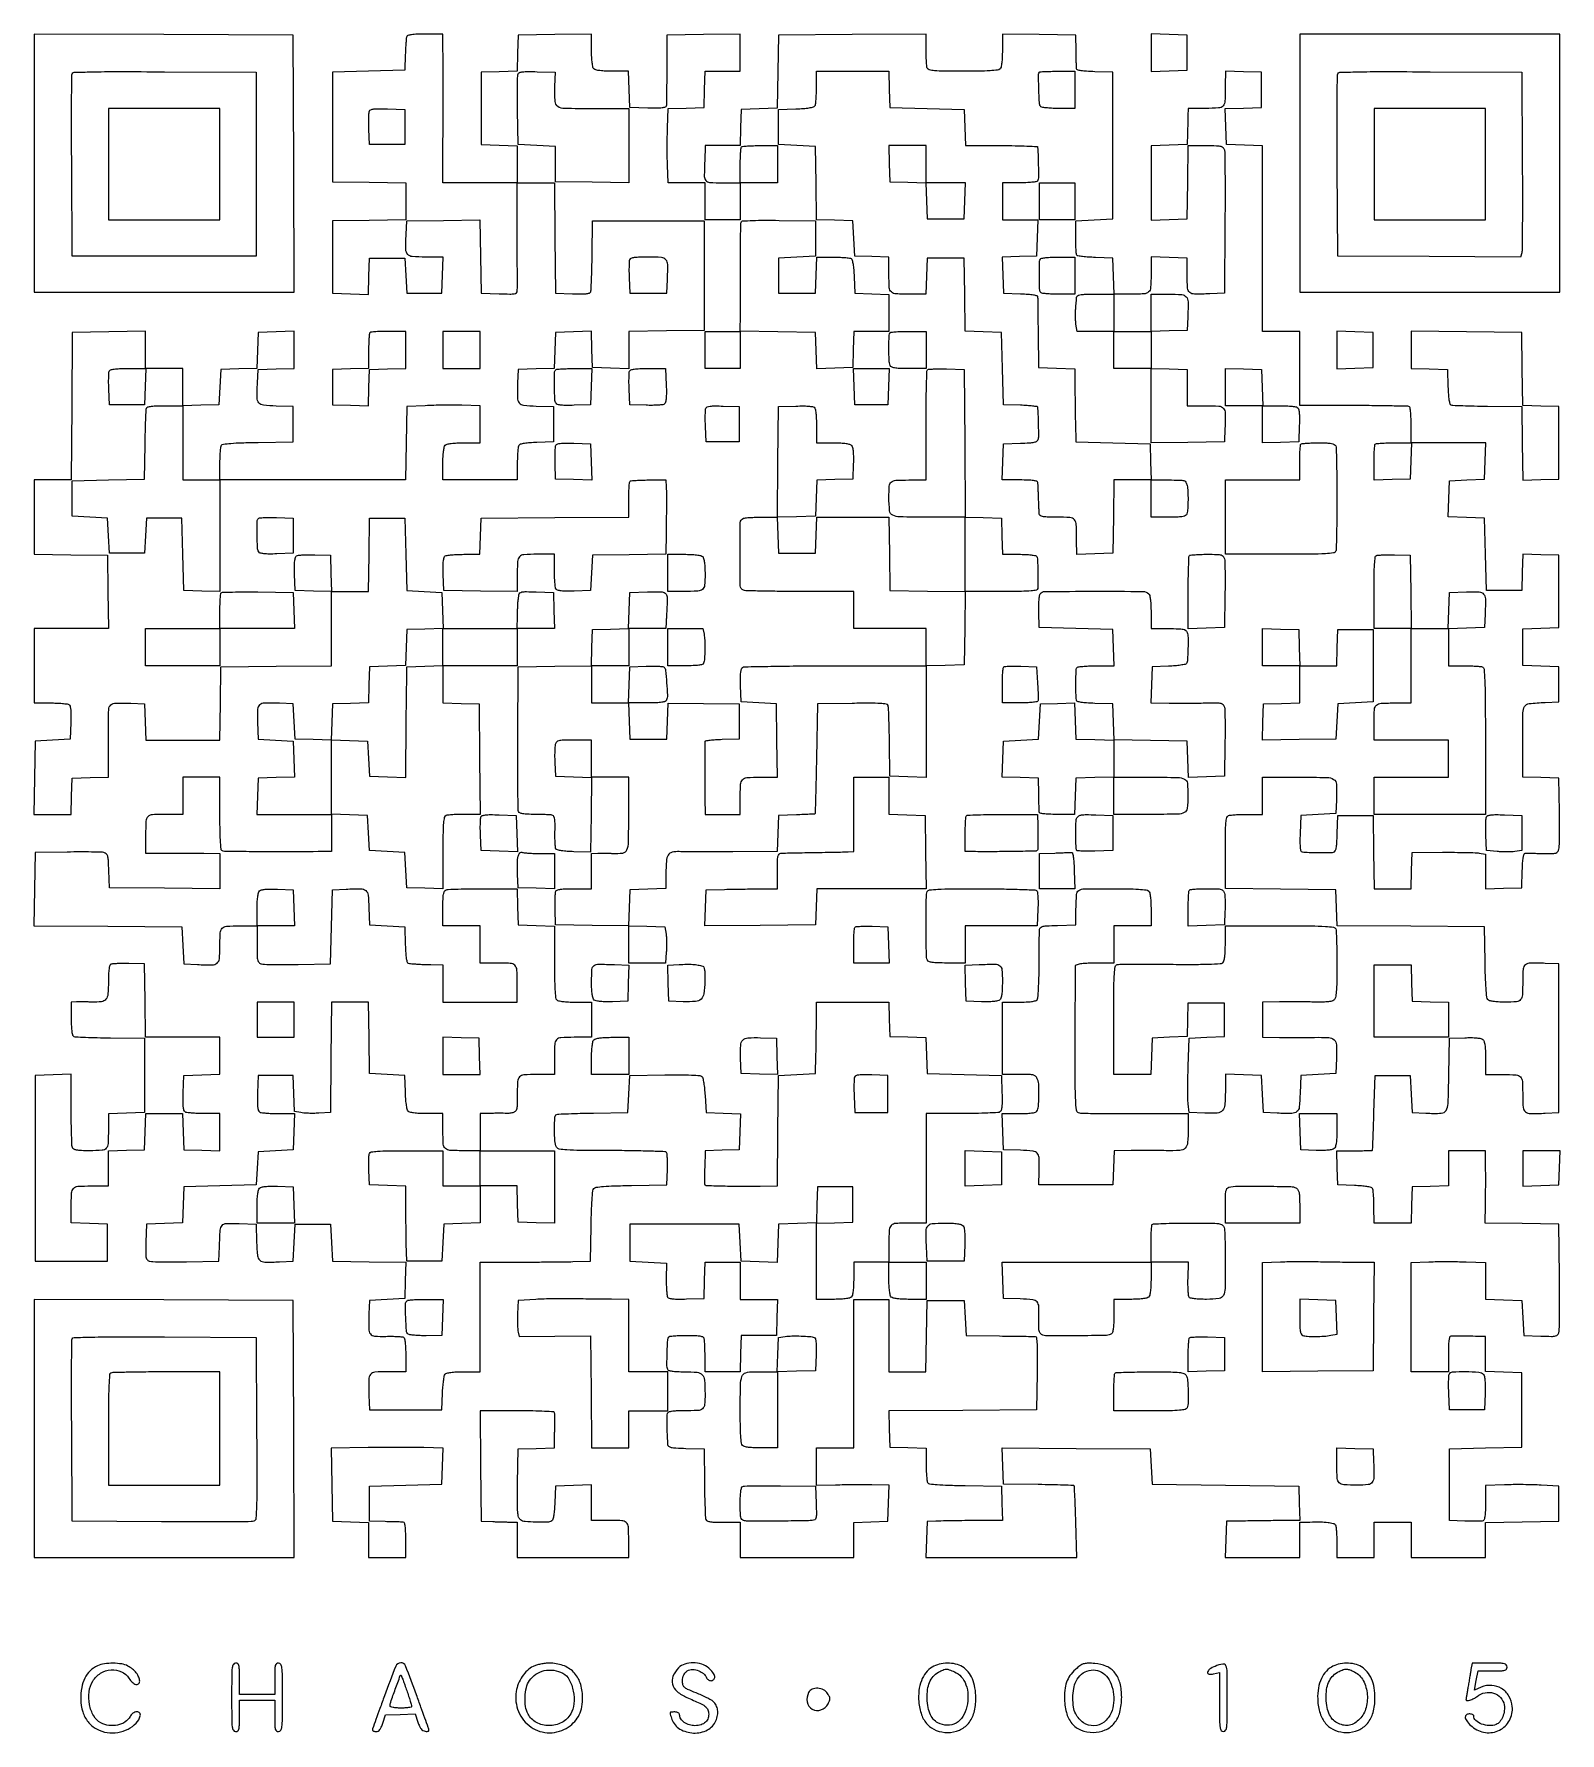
# Model space of a CAD drawing. Extents: x 156 to 936, y 100 to 969.
import ezdxf

# ---------------------------------------------------------------- set-up
doc = ezdxf.new("R2010")
doc.units = 0

msp = doc.modelspace()

# ---------------------------------------------------------------- linework, layer by layer
for points in [[(346.488341, 967.75, 0.062379), (346.299299, 966.905307, 0.004511), (346.092081, 964.517187, 0.006263), (345.905777, 961.655284, 0.004694), (345.769726, 958.5), (345.5, 950.5), (327, 950), (308.5, 949.5), (308.5, 921.5), (308.5, 893.5), (327.25, 893.227935), (346, 892.955869), (346, 883.5), (346, 874.044131), (327.25, 873.772065), (308.5, 873.5), (308.5, 855), (308.5, 836.5), (317.711984, 836.212977), (326.923969, 835.925954), (327.211984, 845.212977), (327.5, 854.5), (336.5, 854.5), (345.5, 854.5), (346, 845.5), (346.5, 836.5), (355.5, 836.5), (364.5, 836.5), (364.787526, 845.75), (365.075052, 855), (356.056578, 855, -0.016678), (349.275018, 855.226268, -0.201759), (346.993289, 856.370644, -0.177188), (346.058373, 858.877164, -0.012342), (346.199088, 866.520917), (346.5, 873.5), (365.227854, 873.771984), (383.955708, 874.043968), (384.227854, 855.271984), (384.5, 836.5), (393.75, 836.212474, 0.004527), (399.187019, 836.092733, 0.043307), (401.498292, 836.263136, 0.139168), (402.596137, 836.775579, 0.212487), (403.035809, 837.712474, 0.004993), (403.049258, 839.051332, 0.000076), (403.04854, 846.832727, 0.000204), (403.042656, 855.869137, 0.000135), (403.028864, 866.25), (402.986109, 893), (412.477481, 893), (421.968853, 893), (422.234427, 864.75), (422.5, 836.5), (431.266353, 836.210829, 0.00737), (435.563265, 836.132465, 0.028627), (438.220197, 836.275393, 0.046619), (439.867434, 836.61643, 0.230735), (440.540253, 837.244302, 0.080308), (440.750182, 838.248239, 0.001709), (440.965124, 843.309211, 0.003904), (441.150475, 849.244387, 0.002617), (441.2739, 856.033473), (441.5, 873.5), (470, 873.5), (498.5, 873.5), (498.5, 845.5), (498.5, 817.5), (479.25, 817.228407), (460, 816.956814), (460, 807.440881), (460, 797.924948), (450.75, 798.212474), (441.5, 798.5), (441.211984, 807.787023), (440.923969, 817.074046), (431.711984, 816.787023), (422.5, 816.5), (422.212964, 807.287036), (421.925929, 798.074071), (412.712964, 797.787036), (403.5, 797.5), (403.199088, 790.520917, 0.012477), (403.062458, 782.988791, 0.170867), (403.97509, 780.45151, 0.198326), (406.222155, 779.237089, 0.017722), (412.759315, 778.788797), (421.5, 778.5), (421.5, 769.5), (421.5, 760.5), (413.031844, 760.206033, 0.010674), (409.460658, 760.005667, 0.020911), (406.63313, 759.666992, 0.02067), (404.533237, 759.236162, 0.192561), (403.797157, 758.706033, 0.112667), (403.494381, 757.854929, 0.008725), (403.251296, 755.430835, 0.011582), (403.077072, 752.497876, 0.008579), (403.015313, 749.25), (403, 741), (384, 741), (365, 741), (365, 749.3, -0.011084), (365.07823, 752.828493, -0.020332), (365.322289, 755.693122, -0.021091), (365.689458, 757.860329, -0.144849), (366.2, 758.8, -0.144849), (367.139671, 759.310542, -0.021091), (369.306878, 759.677711, -0.020332), (372.171507, 759.92177, -0.011084), (375.7, 760), (384, 760), (384, 769.43138), (384, 778.86276), (374.75, 779.18138, 0.007), (370.521873, 779.267784, 0.004027), (365.426563, 779.25953, 0.004022), (360.307538, 779.168824, 0.006705), (356, 779), (346.5, 778.5), (346.227935, 759.75), (345.955869, 741), (298.477935, 741), (251, 741), (251.015313, 749.25, -0.008715), (251.077986, 752.499311, -0.011727), (251.254937, 755.436726, -0.008914), (251.502015, 757.863889, -0.11214), (251.809551, 758.726088, -0.223435), (252.777433, 759.339909, -0.01141), (256.573985, 759.731244, -0.01247), (262.090119, 760.034694, -0.003691), (270.544238, 760.226088), (288.5, 760.5), (288.5, 769.5), (288.5, 778.5), (279.759315, 778.788797, -0.017722), (273.222155, 779.237089, -0.198326), (270.97509, 780.45151, -0.170867), (270.062458, 782.988791, -0.012477), (270.199088, 790.520917), (270.5, 797.5), (279.75, 797.787526), (289, 798.075052), (289, 807.575052), (289, 817.075052), (279.75, 816.787526), (270.5, 816.5), (270.212964, 807.287036), (269.925929, 798.074071), (260.712964, 797.787036), (251.5, 797.5), (251, 788.5), (250.5, 779.5), (241.25, 779.212474), (232, 778.924948), (232, 788.462474), (232, 798), (222.5, 798), (213, 798), (213, 807.522065), (213, 817.044131), (194.25, 816.772065), (175.5, 816.5), (175.237975, 778.75), (174.97595, 741), (165.487975, 741), (156, 741), (156, 722.022065), (156, 703.044131), (174.75, 702.772065), (193.5, 702.5), (193.746564, 683.75), (193.993128, 665), (174.996564, 665), (156, 665), (156, 646), (156, 627), (164.25, 626.984687, -0.00917), (167.504112, 626.918959, -0.012203), (170.45641, 626.732898, -0.00954), (172.894283, 626.472467, -0.110402), (173.793098, 626.149034, -0.187221), (174.389362, 625.340297, -0.039341), (174.721251, 623.5815, -0.027159), (174.864234, 620.914541, -0.008519), (174.793098, 616.914347), (174.5, 608.5), (165.5, 608), (156.5, 607.5), (156.227935, 588.75), (155.955869, 570), (165.440409, 570), (174.924948, 570), (175.212474, 579.25), (175.5, 588.5), (184.75, 588.787526), (194, 589.075052), (194.063971, 598.287526, 0.001589), (194.079761, 602.481592, 0.000932), (194.073343, 607.501156, 0.000932), (194.048204, 612.52109, 0.001588), (194.006044, 616.716409, -0.016297), (194.14059, 623.663132, -0.202597), (195.267526, 625.985736, -0.180078), (197.785802, 626.942067, -0.012422), (205.520917, 626.800912), (212.5, 626.5), (212.787526, 617.25), (213.075052, 608), (232.015461, 608), (250.955869, 608), (251.227935, 626.75), (251.5, 645.5), (279.75, 645.765573), (308, 646.031147), (308, 665.015573), (308, 684), (317.477935, 684), (326.955869, 684), (327.227935, 702.75), (327.5, 721.5), (336.5, 721.5), (345.5, 721.5), (346, 703), (346.5, 684.5), (355.5, 684), (364.5, 683.5), (364.787023, 674.288016), (365.074046, 665.076031), (355.787023, 664.788016), (346.5, 664.5), (346.212964, 655.287036), (345.925929, 646.074071), (336.712964, 645.787036), (327.5, 645.5), (327.212964, 636.287036), (326.925929, 627.074071), (317.712964, 626.787036), (308.5, 626.5), (308.211984, 617.212977), (307.923969, 607.925954), (298.711984, 608.212977), (289.5, 608.5), (289, 617.5), (288.5, 626.5), (281.520917, 626.800912, 0.011928), (273.817355, 626.949111, 0.176334), (271.321246, 626.027485, 0.210428), (270.229016, 623.784833, 0.017872), (270.211486, 617.221282), (270.5, 608.5), (279.5, 608), (288.5, 607.5), (288.787023, 598.288016), (289.074046, 589.076031), (279.787023, 588.788016), (270.5, 588.5), (270.212474, 579.25), (269.924948, 570), (288.962474, 570), (308, 570), (308, 560.5), (308, 551), (301.25, 550.951185, -0.001422), (281.29583, 550.863625, -0.003073), (265.944703, 550.934254, -0.000852), (253.366421, 551.090855, -0.135679), (252.032187, 551.480107, -0.240216), (251.566363, 552.247228, -0.005045), (251.272641, 556.820523, -0.0094), (251.064434, 562.724877, -0.004112), (251, 570.559017), (251, 589), (241.5, 589), (232, 589), (232, 579.5), (232, 570), (224.081787, 570, 0.011687), (216.57646, 569.82455, 0.179899), (214.236562, 568.827703, 0.191742), (213.192145, 566.569418, 0.013576), (213, 559.494145), (213, 550.202268), (223.75, 550.236077, -0.00124), (228.468257, 550.239218, -0.000877), (233.765625, 550.220316, -0.000885), (238.827042, 550.184413, -0.001873), (242.75, 550.134943), (251, 550), (251, 540.984427), (251, 531.968853), (222.75, 532.234427), (194.5, 532.5), (194.211203, 541.240685, 0.005298), (193.980331, 546.529539, 0.052578), (193.628394, 548.720354, 0.144697), (192.935939, 549.845381, 0.128506), (191.711203, 550.476851, 0.04907), (190.188281, 550.664154, 0.002614), (185.302666, 550.757411, 0.004082), (179.481575, 550.790555, 0.00296), (173, 550.736166), (156.5, 550.5), (156.227979, 531.762047), (155.955958, 513.024093), (193.727979, 512.762047), (231.5, 512.5), (232, 503), (232.5, 493.5), (239.479083, 493.199088, 0.011811), (247.01089, 493.052442, 0.162596), (249.562553, 493.916553, 0.211695), (250.742559, 496.052759, 0.021864), (251, 501.937265, -0.011451), (251.171021, 509.404021, -0.175386), (252.143171, 511.748727, -0.195308), (254.350267, 512.800634, -0.01475), (261.106989, 513), (270, 513), (270, 503.519052, 0.004277), (270.050674, 497.594639, 0.051149), (270.322759, 495.325073, 0.15506), (270.99182, 494.181054, 0.128532), (272.25, 493.528795, 0.049496), (273.795197, 493.336677, 0.002715), (278.685938, 493.241999, 0.004192), (284.515654, 493.209691, 0.00305), (291, 493.267669), (307.5, 493.515853), (308, 512.507926), (308.5, 531.5), (315.479083, 531.800912, -0.012477), (323.011209, 531.937542, -0.170867), (325.54849, 531.02491, -0.198326), (326.762911, 528.777845, -0.017722), (327.211203, 522.240685), (327.5, 513.5), (336.5, 513), (345.5, 512.5), (345.787526, 503.25, 0.00796), (345.984379, 499.064157, 0.023871), (346.30043, 496.219417, 0.029495), (346.713984, 494.34679, 0.303385), (347.287526, 493.858431, 0.006739), (349.72643, 493.606934, 0.007345), (352.102225, 493.429401, 0.005821), (354.903176, 493.294135, 0.002313), (358.75, 493.171044), (365, 493), (365, 483.5), (365, 474), (384, 474), (403, 474), (403, 483.393011, 0.013298), (402.809647, 490.54893, 0.19079), (401.767356, 492.820169, 0.18106), (399.429085, 493.823337, 0.011759), (391.918213, 494), (384, 494), (384, 503.5), (384, 513), (374.5, 513), (365, 513), (365, 521.893011, -0.00673), (365.062976, 526.571713, -0.034532), (365.311531, 529.154102, -0.06988), (365.782907, 530.653872, -0.192406), (366.581787, 531.393011, -0.081377), (367.755113, 531.63576, -0.002404), (372.804502, 531.821697, -0.004749), (378.769836, 531.95595, -0.003251), (385.544262, 532), (402.924948, 532), (403.212474, 522.75), (403.5, 513.5), (412.75, 513.212474), (422, 512.924948), (422, 494.662474, 0.003736), (422.063622, 486.148754, 0.011659), (422.282854, 480.421828, 0.010953), (422.617748, 476.419668, 0.171659), (423.2, 475.2, 0.144849), (424.139671, 474.689458, 0.021091), (426.306878, 474.322289, 0.020332), (429.171507, 474.07823, 0.011084), (432.7, 474), (441, 474), (441, 465), (441, 456), (432.106989, 456, 0.014768), (425.349521, 455.800362, 0.195511), (423.14255, 454.747254, 0.175208), (422.170753, 452.400012, 0.01141), (422, 444.918213), (422, 437), (413.106989, 437, 0.01475), (406.350267, 436.800634, 0.195308), (404.143171, 435.748727, 0.175386), (403.171021, 433.404021, 0.011451), (403, 425.937265, -0.005764), (402.943979, 421.077717, -0.060922), (402.658365, 419.118341, -0.161094), (401.975579, 418.089448, -0.105278), (400.685529, 417.457209, -0.015141), (399.730818, 417.248099, -0.015674), (398.776123, 417.099904, -0.015567), (397.943723, 417.023508, -0.062768), (397.435529, 417.056578, 0.042762), (396.804888, 417.122964, 0.0027), (394.938874, 417.149103, 0.003958), (392.712152, 417.150641, 0.00293), (390.25, 417.118421), (384, 417), (384, 407.5), (384, 398), (376.081787, 398, -0.01141), (368.599988, 398.170753, -0.175208), (366.252746, 399.14255, -0.195511), (365.199638, 401.349521, -0.014768), (365, 408.106989), (365, 417), (356.622445, 417, -0.009913), (352.828796, 417.07522, -0.024242), (350.047251, 417.320981, -0.030268), (348.086773, 417.712511, -0.156365), (347.166121, 418.299836, -0.126595), (346.728174, 419.227989, -0.012295), (346.317974, 421.700081, -0.014976), (345.984907, 424.718637, -0.011302), (345.793676, 428.049836), (345.5, 436.5), (336.5, 437), (327.5, 437.5), (327.227441, 455.75), (326.954883, 474), (317.493015, 474), (308.031147, 474), (307.765573, 445.75), (307.5, 417.5), (301.5, 417.189182, -0.01107), (298.967232, 417.114145, -0.009693), (296.318687, 417.145678, -0.009789), (293.927266, 417.26743, -0.028489), (292.287018, 417.477551), (289.074036, 418.076737), (288.787018, 427.288368), (288.5, 436.5), (279.5, 436.5), (270.5, 436.5), (270.208654, 427.58457, 0.007874), (270.136581, 423.325344, 0.025891), (270.278743, 420.518036, 0.03736), (270.608404, 418.675579, 0.190691), (271.208654, 417.849883, 0.110589), (272.107413, 417.52683, 0.009469), (274.555128, 417.266784, 0.012148), (277.519159, 417.080958, 0.009118), (280.787526, 417.015313), (289.075052, 417), (288.787526, 407.75), (288.5, 398.5), (279.5, 398), (270.5, 397.5), (270, 389), (269.5, 380.5), (251, 380), (232.5, 379.5), (232.212964, 370.287036), (231.925929, 361.074071), (222.712964, 360.787036), (213.5, 360.5), (213.21285, 351.278376, 0.00416), (213.079288, 345.423524, 0.054076), (213.282581, 343.256995, 0.166055), (213.929199, 342.155201, 0.117853), (215.21285, 341.492861, 0.05373), (216.781122, 341.280854, 0.003049), (221.675025, 341.178483, 0.004642), (227.513002, 341.146189, 0.003387), (234, 341.214485), (250.5, 341.5), (250.75303, 349, -0.008062), (251.174048, 357.439007, -0.161069), (252.131127, 359.798383, -0.21244), (254.224343, 360.802761, -0.015449), (260.778718, 360.788514), (269.5, 360.5), (269.787398, 351.259666, 0.015844), (270.223546, 344.321238, 0.194277), (271.421808, 342.009645, 0.177046), (273.942653, 341.065605, 0.012739), (281.520917, 341.199088), (288.5, 341.5), (289, 351), (289.5, 360.5), (298.5, 360.5), (307.5, 360.5), (308, 351), (308.5, 341.5), (327.287232, 341.227798), (346.074464, 340.955596), (345.787232, 331.727798), (345.5, 322.5), (336.5, 322), (327.5, 321.5), (327.199088, 314.520917, 0.011687), (327.048911, 306.905196, 0.163029), (327.918229, 304.341078, 0.217403), (330.058165, 303.192598, 0.022716), (335.896801, 303.081666, -0.008674), (338.977828, 303.109644, -0.011762), (341.759085, 303.021198, -0.008809), (344.059217, 302.853151, -0.116277), (344.862033, 302.585268, -0.205976), (345.351556, 301.886286, -0.020221), (345.695466, 299.81127, -0.020707), (345.926849, 297.009594, -0.010248), (346, 293.440983), (346, 285), (337.019052, 285, 0.017192), (330.247903, 284.767116, 0.20709), (327.982164, 283.595696, 0.171789), (327.060049, 281.02952, 0.011142), (327.201382, 272.988223), (327.5, 265.5), (346, 265.5), (364.5, 265.5), (364.793676, 273.950164, -0.011302), (364.984907, 277.281363, -0.014976), (365.317974, 280.299919, -0.012295), (365.728174, 282.772011, -0.126595), (366.166121, 283.700164, -0.156365), (367.086773, 284.287489, -0.030268), (369.047251, 284.679019, -0.024242), (371.828796, 284.92478, -0.009913), (375.622445, 285), (384, 285), (384, 313), (384, 341), (403.25, 341.051866, 0.000795), (411.280046, 341.086266, 0.000744), (419.489062, 341.146698, 0.00074), (426.775528, 341.221965, 0.00255), (431.5, 341.301866), (440.5, 341.5), (440.773792, 359.426204, -0.004602), (440.957294, 366.922214, -0.009157), (441.265889, 372.852289, -0.00589), (441.648068, 377.497703, -0.150844), (442.127848, 378.654048, -0.186845), (443.315353, 379.316175, -0.014386), (447.012604, 379.726182, -0.013131), (452.553316, 380.033532, -0.003539), (461.354057, 380.227844), (479.5, 380.5), (479.794857, 388.405143, 0.01029), (479.846471, 391.494998, 0.014695), (479.755259, 394.235991, 0.010546), (479.566762, 396.481608, 0.171802), (479.245999, 397.154001, 0.189208), (478.458435, 397.497615, 0.001201), (470.659132, 397.770751, 0.004604), (461.687863, 397.980679, 0.002894), (451.198902, 398.068785, -0.001464), (435.225579, 398.157297, -0.013463), (428.29751, 398.402612, -0.026461), (424.462446, 398.846487, -0.236651), (423.135421, 399.819927, -0.100512), (422.245074, 403.002238, -0.019065), (422.037304, 409.052225, -0.012782), (422.217137, 415.175399, -0.295547), (423.198846, 416.52281, -0.08016), (424.210099, 416.73458, -0.001728), (429.276446, 416.952551, -0.003924), (435.219628, 417.140964, -0.002633), (442.016121, 417.267241), (459.5, 417.5), (460, 427), (460.5, 436.5), (478.426208, 436.773792, -0.004088), (486.30758, 436.829719, -0.010192), (492.0675, 436.706069, -0.007313), (496.360526, 436.463369, -0.179966), (497.426208, 435.978209, -0.146574), (497.872194, 435.154777, -0.011415), (498.331449, 432.666041, -0.01481), (498.730237, 429.616514, -0.010759), (499, 426.204417), (499.5, 417.5), (508.287003, 417.210527), (517.074007, 416.921055), (516.787003, 407.710527), (516.5, 398.5), (507.8224, 398.212123), (499.144799, 397.924246), (498.8224, 389.363513, 0.005579), (498.734901, 386.060426, 0.008843), (498.74158, 383.229801, 0.003506), (498.80647, 380.832063, 0.254935), (499, 380.504248, 0.128847), (500.029699, 380.205951, 0.000877), (509.337295, 379.983116, 0.003854), (518.729625, 379.847164, 0.005187), (527.234427, 379.877856), (535.968853, 380), (536.234427, 408.25), (536.5, 436.5), (546, 437), (555.5, 437.5), (555.698134, 446.5, 0.00132), (555.777843, 450.614249, 0.000758), (555.853302, 455.573438, 0.000758), (555.91401, 460.556383, 0.001265), (555.948134, 464.75), (556, 474), (574.461067, 474), (592.922134, 474), (593.211067, 465.25), (593.5, 456.5), (602.712964, 456.212964), (611.925929, 455.925929), (612.212964, 446.712964), (612.5, 437.5), (631.5, 437), (650.5, 436.5), (650.791346, 427.58457, -0.007874), (650.863419, 423.325344, -0.025891), (650.721257, 420.518036, -0.03736), (650.391596, 418.675579, -0.190691), (649.791346, 417.849883, -0.128512), (648.762945, 417.520772, -0.002855), (643.518395, 417.266784, -0.006279), (637.337215, 417.08053, -0.004181), (630.25, 417.015313), (612, 417), (612, 389), (612, 361), (604.081787, 361, 0.011759), (596.570915, 360.823337, 0.18106), (594.232644, 359.820169, 0.19079), (593.190353, 357.54893, 0.013298), (593, 350.393011), (593, 341), (584, 341), (575, 341), (575, 332.7, -0.011084), (574.92177, 329.171507, -0.020332), (574.677711, 326.306878, -0.021091), (574.310542, 324.139671, -0.144849), (573.8, 323.2, -0.144849), (572.860329, 322.689458, -0.021091), (570.693122, 322.322289, -0.020332), (567.828493, 322.07823, -0.011084), (564.3, 322), (556, 322), (556, 341.462474), (556, 360.924948), (565.25, 361.212474), (574.5, 361.5), (574.5, 370.5), (574.5, 379.5), (565.5, 379.5), (556.5, 379.5), (556.212947, 370.285765), (555.925895, 361.07153), (546.212947, 360.785765), (536.5, 360.5), (536.213341, 350.712959), (535.926682, 340.925919), (526.713341, 341.212959), (517.5, 341.5), (517, 351), (516.5, 360.5), (488.5, 360.5), (460.5, 360.5), (460.5, 351), (460.5, 341.5), (469.89728, 341), (479.294559, 340.5), (479.195023, 332.481767, 0.009257), (479.214321, 329.317887, 0.012307), (479.355856, 326.444913, 0.009652), (479.577556, 324.071502, 0.110732), (479.882313, 323.190421, 0.195688), (480.688781, 322.601513, 0.035863), (482.544125, 322.278175, 0.025454), (485.35646, 322.137584, 0.00793), (489.58457, 322.208654), (498.5, 322.5), (498.787526, 331.75), (499.075052, 341), (508.037526, 341), (517, 341), (517, 331.5), (517, 322), (526.537526, 322), (536.075052, 322), (535.787526, 312.75), (535.5, 303.5), (526.5, 303.494105), (517.5, 303.488211), (517.212474, 294.244105), (516.924948, 285), (507.962474, 285), (499, 285), (499, 292.918213, 0.005957), (498.962712, 296.048037, 0.007836), (498.849942, 298.901663, 0.005923), (498.690377, 301.279116, 0.071975), (498.489164, 302.168213, 0.225851), (497.824628, 302.80018, 0.044507), (496.176908, 303.180907, 0.028786), (493.568459, 303.391518, 0.00814), (489.49146, 303.418962, 0.007268), (486.191015, 303.339461, 0.010755), (483.301386, 303.165507, 0.006214), (480.89917, 302.938876, 0.171375), (480.336598, 302.669931, 0.185233), (479.783735, 301.428864, 0.004232), (479.492391, 294.857385, 0.006709), (479.350096, 288.513079, 0.091745), (479.747825, 286.25, 0.238079), (480.371831, 285.672867, 0.034568), (482.1164, 285.301334, 0.02622), (484.744941, 285.068639, 0.008967), (488.571805, 285, -0.022716), (494.981885, 284.708624, -0.186067), (497.559608, 283.435424, -0.169465), (498.744895, 280.695993, -0.018155), (499, 273.67273, -0.020616), (498.768334, 268.056582, -0.207812), (497.686016, 266.038363, -0.157753), (495.312888, 265.156377, -0.010728), (488.025201, 265, 0.009246), (484.301714, 264.931138, 0.03115), (481.879059, 264.689865, 0.048486), (480.341259, 264.283347, 0.21551), (479.69292, 263.642147, 0.086484), (479.428899, 262.297394, 0.008592), (479.415222, 258.999293, 0.008382), (479.553021, 254.376595, 0.002996), (479.899627, 247.787526, 0.225087), (480.393496, 246.886378, 0.104362), (481.642025, 246.330778, 0.039437), (484.104805, 246.004075, 0.005495), (489.25, 245.787526), (498.5, 245.5), (498.699441, 228.102945, 0.002698), (498.813499, 221.338364, 0.004013), (498.992804, 215.418848, 0.001795), (499.204186, 210.376689, 0.080402), (499.418057, 209.352945, 0.222619), (500.089861, 208.706331, 0.044983), (501.742625, 208.30486, 0.028947), (504.363632, 208.066982, 0.008158), (508.468615, 208), (517, 208), (517, 199), (517, 190), (546, 190), (575, 190), (575, 198.961067), (575, 207.922134), (583.75, 208.211067), (592.5, 208.5), (592.787526, 217.75), (593.075052, 227), (584.287526, 227.118604, 0.003042), (580.221551, 227.148742, 0.001645), (575.217273, 227.138919, 0.001639), (570.121668, 227.095445, 0.002585), (565.75, 227.021209), (556, 226.80521), (556, 236.402605), (556, 246), (565.5, 246), (575, 246), (575, 284), (575, 322), (584, 322), (593, 322), (593, 303.5), (593, 285), (602.477441, 285), (611.954883, 285), (612.227441, 303.25), (612.5, 321.5), (622, 321.5), (631.5, 321.5), (632, 312.5), (632.5, 303.5), (649.5, 303.281248, -0.000082), (656.106724, 303.195157, -0.000122), (661.879919, 303.117576, -0.00005), (666.830132, 303.049355, -0.00267), (667.772065, 303.031248, -0.372284), (668.435738, 302.428491, -0.016874), (668.724085, 299.120238, -0.014125), (668.857045, 293.791317, -0.002801), (668.772065, 284.25), (668.5, 265.5), (630.712634, 265.237938), (592.925268, 264.975877), (593.212634, 255.737938), (593.5, 246.5), (602.75, 246.212474), (612, 245.924948), (612.015313, 237.712474, 0.008758), (612.078014, 234.477504, 0.011772), (612.255038, 231.552087, 0.008973), (612.502262, 229.13502, 0.111987), (612.809897, 228.273353, 0.224357), (613.785498, 227.657029, 0.01105), (617.675066, 227.267063, 0.012194), (623.331725, 226.964479, 0.003561), (632.044584, 226.773353), (650.5, 226.5), (650.788933, 217.75), (651.077866, 209), (636.288933, 208.883644, 0.001141), (630.296966, 208.822826, 0.001274), (624.522374, 208.736314, 0.001173), (619.602212, 208.638516, 0.006758), (617, 208.545488), (612.5, 208.323687), (612.212474, 199.161843), (611.924948, 190), (650.510897, 190), (689.096846, 190), (688.572039, 208.14305, 0.001941), (688.342898, 215.12651, 0.003132), (688.087469, 221.070505, 0.000574), (687.823667, 226.304564, 0.18556), (687.659403, 226.673931, 0.189674), (687.290137, 226.834647, 0.000602), (682.131548, 227.012202, 0.003234), (676.270618, 227.168931, 0.002004), (669.385786, 227.28088), (651.5, 227.5), (651.212315, 236.762062), (650.924629, 246.024124), (688.712315, 245.762062), (726.5, 245.5), (727, 236.5), (727.5, 227.5), (765, 227), (802.5, 226.5), (802.788933, 217.75), (803.077866, 209), (790.788933, 208.855575, 0.000207), (785.607385, 208.792539, 0.000182), (780.200499, 208.722562, 0.000183), (775.323171, 208.655885, 0.000551), (772, 208.605575), (765.5, 208.5), (765.212474, 199.25), (764.924948, 190), (783.962474, 190), (803, 190), (803, 199), (803, 208), (808.25, 208.145367, -0.009633), (813.653544, 208.190849, -0.02604), (817.480604, 207.949749, -0.033923), (820.09988, 207.465533, -0.189724), (821.234687, 206.645729, -0.113049), (821.524812, 205.838549, -0.00895), (821.758058, 203.559995, -0.011785), (821.925243, 200.801948, -0.00875), (821.984687, 197.75), (822, 190), (831.5, 190), (841, 190), (841, 199), (841, 208), (850.5, 208), (860, 208), (860, 199), (860, 190), (879, 190), (898, 190), (898, 198.977935), (898, 207.955869), (916.75, 208.227935), (935.5, 208.5), (935.5, 217.5), (935.5, 226.5), (926.5, 227, 0.007595), (922.351521, 227.167313, 0.004196), (917.279687, 227.252161, 0.004183), (912.13657, 227.252007, 0.006711), (907.75, 227.156293), (898, 226.812585), (898, 218.013281, -0.008308), (897.932554, 213.954257, -0.025289), (897.701765, 211.206561, -0.033374), (897.332459, 209.394829, -0.244462), (896.75, 208.766244, -0.075789), (895.904497, 208.601303, -0.005478), (893.517187, 208.528663, -0.007575), (890.655306, 208.516316, -0.005653), (887.5, 208.586189), (879.5, 208.853868), (879.5, 227.176934), (879.5, 245.5), (898, 246), (916.5, 246.5), (916.5, 265.5), (916.5, 284.5), (907.25, 284.787526), (898, 285.075052), (898, 294.037526), (898, 303), (894.25, 303.063812, 0.001061), (888.824567, 303.14462, 0.002363), (884.694676, 303.177849, 0.002294), (881.604901, 303.173929, 0.02054), (880.25, 303.110294, 0.305699), (879.655712, 302.628377, 0.039952), (879.287786, 300.953334, 0.026683), (879.063031, 298.251727, 0.007412), (879, 294), (879, 285), (869.5, 285), (860, 285), (860, 312.962474), (860, 340.924948), (869.075991, 341.212474, -0.005361), (873.265615, 341.300245, -0.002936), (878.401087, 341.322593, -0.002926), (883.617069, 341.284142, -0.004663), (888.075991, 341.183587), (898, 340.867173), (898, 331.471112), (898, 322.075052), (907.25, 321.787526), (916.5, 321.5), (917, 312.5), (917.5, 303.5), (926.221282, 303.211486, 0.004535), (931.728472, 303.079291, 0.056856), (933.798556, 303.284191, 0.168763), (934.859457, 303.929718, 0.112965), (935.502222, 305.211486, 0.056183), (935.718388, 306.89642, 0.001417), (935.814955, 314.612124, 0.003019), (935.847996, 323.6798, 0.002052), (935.780941, 334), (935.5, 360.5), (916.691845, 360.772279), (897.88369, 361.044558), (898.005816, 370.272279, 0.00159), (898.048065, 374.474552, 0.000931), (898.073276, 379.506544, 0.000931), (898.079743, 384.540656, 0.001584), (898.063971, 388.75), (898, 398), (888.5, 398), (879, 398), (879, 389.037526), (879, 380.075052), (869.75, 379.787526), (860.5, 379.5), (860.212474, 370.25), (859.924948, 361), (850.462474, 361), (841, 361), (840.984687, 369.25, 0.008579), (840.922928, 372.497876, 0.011582), (840.748704, 375.430835, 0.008725), (840.505619, 377.854929, 0.112667), (840.202843, 378.706033, 0.192561), (839.466763, 379.236162, 0.02067), (837.36687, 379.666992, 0.020911), (834.539342, 380.005667, 0.010674), (830.968156, 380.206033), (822.5, 380.5), (822.211067, 389.25), (821.922134, 398), (830.961067, 398, 0.002589), (834.440315, 398.018014, 0.004179), (837.401806, 398.073438, 0.000887), (839.994021, 398.148228, 0.223673), (840.194016, 398.25, 0.15636), (840.277205, 398.478061, 0.000154), (840.49436, 404.007812, 0.001503), (840.716886, 410.197375, 0.000919), (840.944016, 417.5), (841.5, 436.5), (850.5, 436.5), (859.5, 436.5), (860, 427), (860.5, 417.5), (867.479083, 417.199088, 0.020449), (875.375868, 417.181735, 0.253026), (877.874462, 418.660318, 0.128108), (878.893739, 422.126829, 0.004158), (879.227984, 436.763526), (879.5, 455.5), (887.344796, 455.793771, -0.01153), (890.735348, 455.842502, -0.021342), (893.485252, 455.701133, -0.023545), (895.568167, 455.405224, -0.126804), (896.594796, 454.921326, -0.145524), (897.251072, 453.939147, -0.03848), (897.673265, 452.078343, -0.027148), (897.9254, 449.342652, -0.009406), (898, 445.377555), (898, 437), (906.893011, 437, -0.01475), (913.649733, 436.800634, -0.195308), (915.856829, 435.748727, -0.175386), (916.828979, 433.404021, -0.011451), (917, 425.937265, 0.021864), (917.257441, 420.052759, 0.211695), (918.437447, 417.916553, 0.162596), (920.98911, 417.052442, 0.011811), (928.520917, 417.199088), (935.5, 417.5), (935.5, 455.5), (935.5, 493.5), (928.520917, 493.800912, 0.011811), (920.98911, 493.947558, 0.162596), (918.437447, 493.083447, 0.211695), (917.257441, 490.947241, 0.021864), (917, 485.062735, -0.010734), (916.841461, 477.678547, -0.161166), (915.94088, 475.304102, -0.205861), (913.880956, 474.224748, -0.019151), (908.015456, 474, -0.010979), (904.500505, 474.077192, -0.026068), (901.897686, 474.327937, -0.033142), (900.054983, 474.729223, -0.150468), (899.146237, 475.323796, -0.150078), (898.652029, 476.509893, -0.006421), (898.267561, 481.0752, -0.009449), (897.958517, 486.981462, -0.004527), (897.773792, 494.573796), (897.5, 512.5), (859.787367, 512.761989), (822.074734, 513.023977), (821.787367, 522.261989), (821.5, 531.5), (793.25, 531.765573), (765, 532.031147), (765, 550.408585, -0.002475), (765.051082, 560.729729, -0.01831), (765.279775, 565.642912, -0.03631), (765.711582, 568.393493, -0.248983), (766.581787, 569.393011, -0.06844), (767.599719, 569.631074, -0.007317), (770.0249, 569.821697, -0.008902), (772.933927, 569.955615, -0.00705), (776.081787, 570), (784, 570), (784, 579.5), (784, 589), (802.480948, 589, -0.004239), (816.936116, 588.877459, -0.13093), (820.362043, 587.902206, -0.25447), (821.827655, 585.427676, -0.019865), (821.800912, 577.479083), (821.5, 570.5), (812.5, 570), (803.5, 569.5), (803.212474, 560.25, 0.006509), (803.130228, 555.695318, 0.027773), (803.267466, 552.979743, 0.047634), (803.596664, 551.365894, 0.298762), (804.212474, 550.853763, 0.019173), (807.801996, 550.584929, 0.006291), (813.101742, 550.458598, 0.004011), (818.401101, 550.441484, 0.061413), (820.213211, 550.673722, 0.196338), (821.10855, 551.337394, 0.085316), (821.66097, 552.740999, 0.037315), (821.996082, 555.301516, 0.00609), (822.213211, 560.305711), (822.5, 569.5), (831.5, 569.5), (840.5, 569.5), (840.772065, 550.75), (841.044131, 532), (850.484539, 532), (859.924948, 532), (860.212474, 541.25), (860.5, 550.5), (876, 550.597684, -0.002956), (882.173177, 550.600093, -0.003697), (887.901562, 550.526106, -0.002991), (892.705239, 550.399783, -0.028486), (894.75, 550.216841), (898, 549.738315), (898, 540.831632), (898, 531.924948), (907.25, 532.212474), (916.5, 532.5), (916.788933, 541.25, -0.008513), (916.986328, 545.191842, -0.025198), (917.303742, 547.882036, -0.03201), (917.719422, 549.642834, -0.306528), (918.288933, 550.103467, -0.022213), (919.094852, 550.136373, -0.001481), (921.408945, 550.121163, -0.002134), (924.16835, 550.083078, -0.001595), (927.209602, 550.018417, 0.005646), (932.010131, 549.955262, 0.063929), (933.891915, 550.19329, 0.171243), (934.879098, 550.858136, 0.099633), (935.494778, 552.16495, 0.053713), (935.711545, 553.768641, 0.003003), (935.817507, 558.807829, 0.004598), (935.852496, 564.817956, 0.00335), (935.785177, 571.5), (935.5, 588.5), (926.25, 588.787526), (917, 589.075052), (917, 607.518474, -0.003699), (917.106703, 621.943062, -0.128957), (918.005816, 625.17554, -0.239858), (920.347228, 626.68354, -0.016263), (928.5, 627.245668), (935.5, 627.5), (935.5, 636.5), (935.5, 645.5), (926.25, 645.787526), (917, 646.075052), (917, 655.5), (917, 664.924948), (926.25, 665.212474), (935.5, 665.5), (935.5, 684), (935.5, 702.5), (926.288016, 702.787023), (917.076031, 703.074046), (916.788016, 693.787023), (916.5, 684.5), (907.5, 684.5), (898.5, 684.5), (898, 703), (897.5, 721.5), (888.212977, 721.788016), (878.925954, 722.076031), (879.212977, 731.288016), (879.5, 740.5), (888.5, 741), (897.5, 741.5), (897.787526, 750.75), (898.075052, 760), (879.037526, 760), (860, 760), (860, 768.940983, 0.009493), (859.934173, 772.407967, 0.014341), (859.733092, 775.420511, 0.00902), (859.452428, 777.885551, 0.225146), (859.091377, 778.443526, 0.13315), (858.320662, 778.672537, 0.000694), (850.344695, 778.853639, 0.003014), (841.233642, 778.992936, 0.001898), (830.591377, 779.051083), (803, 779.09708), (803, 798.04854), (803, 817), (793.5, 817), (784, 817), (784, 864.462474), (784, 911.924948), (774.75, 912.212474), (765.5, 912.5), (765.212977, 921.711984), (764.925954, 930.923969), (774.212977, 931.211984), (783.5, 931.5), (783.5, 940.5), (783.5, 949.5), (774.25, 949.787526), (765, 950.075052), (764.986345, 942.787526, -0.010851), (764.799343, 934.856564, -0.167367), (763.80872, 932.354131, -0.201413), (761.554728, 931.22419, -0.016798), (754.883369, 931), (746, 931), (745.893714, 927.25, 0.000231), (745.842906, 925.427701, 0.000098), (745.776434, 922.985937, 0.000097), (745.706513, 920.380176, 0.000127), (745.643714, 918), (745.5, 912.5), (736.25, 912.212474), (727, 911.924948), (727, 892.924948), (727, 873.924948), (736.25, 874.212474), (745.5, 874.5), (745.772065, 893.25), (746.044131, 912), (755.003013, 912, -0.004734), (760.5546, 911.947437, -0.053416), (762.735478, 911.671923, -0.154378), (763.853466, 911.00369, -0.122318), (764.509817, 909.75, -0.057176), (764.724477, 908.036746, -0.000823), (764.814868, 897.732813, -0.002259), (764.846086, 885.767907, -0.001487), (764.778869, 872), (764.5, 836.5), (757.011777, 836.201382, -0.010535), (749.216333, 836.054898, -0.173674), (746.805803, 836.924437, -0.207209), (745.710433, 839.069935, -0.015854), (745.5, 845.704696), (745.5, 854.5), (736.25, 854.787526), (727, 855.075052), (727, 846.144515, -0.014613), (726.801631, 839.358647, -0.194755), (725.751728, 837.146579, -0.176009), (723.410229, 836.171721, -0.011516), (715.955738, 836), (708.075052, 836), (707.787526, 845.25), (707.5, 854.5), (698.532999, 854.792098, -0.0088), (695.058076, 854.966555, -0.013312), (692.043486, 855.251934, -0.007994), (689.567133, 855.59332, -0.219582), (689.032999, 855.947316, -0.119279), (688.821027, 856.596142, -0.005128), (688.656568, 859.008175, -0.008515), (688.53873, 861.895408, -0.00594), (688.5, 865.155219), (688.5, 873.5), (698, 874), (707.5, 874.5), (707.5, 912), (707.5, 949.5), (698.25, 949.787526, -0.007845), (694.045361, 949.984291, -0.024212), (691.218421, 950.298998, -0.030745), (689.378287, 950.711946, -0.313887), (688.912575, 951.287526, -0.01055), (688.871231, 952.099376, -0.000663), (688.803074, 954.493836, -0.000977), (688.731219, 957.347367, -0.000726), (688.662575, 960.5), (688.5, 968.5), (669.75, 968.772065), (651, 969.044131), (651, 960.722065, -0.011041), (650.921837, 957.182675, -0.020303), (650.677903, 954.311666, -0.021068), (650.310837, 952.140642, -0.144947), (649.8, 951.2, -0.170757), (648.590883, 950.620179, -0.011367), (644.697868, 950.283912, -0.011967), (639.133877, 950.06403, -0.003891), (630.906989, 950, -0.002598), (620.994183, 950.051501, -0.01896), (616.248473, 950.280927, -0.037978), (613.592366, 950.715407, -0.246394), (612.606989, 951.581787, -0.068473), (612.368917, 952.60006, -0.007304), (612.178303, 955.028432, -0.008893), (612.044385, 957.941345, -0.007039), (612, 961.093813), (612, 969.02405), (574.25, 968.762025), (536.5, 968.5), (536.228072, 949.787236), (535.956143, 931.074471), (526.728072, 930.787236), (517.5, 930.5), (517.212474, 921.25), (516.924948, 912), (508.038621, 912), (499.152294, 912), (498.826147, 904.11011, 0.008295), (498.632417, 896.276301, 0.177396), (499.399442, 894.128484, 0.209951), (501.331068, 893.164799, 0.01222), (508.073324, 893), (517, 893), (517, 883.5), (517, 874), (508, 874), (499, 874), (499, 883.5), (499, 893), (489.537526, 893), (480.075052, 893), (479.787526, 902.075991, -0.00535), (479.699708, 906.263132, -0.002938), (479.677176, 911.390319, -0.002928), (479.715366, 916.594539, -0.004679), (479.815626, 921.039334), (480.131251, 930.926685), (489.315626, 931.213343), (498.5, 931.5), (498.787526, 940.75), (499.075052, 950), (508.037526, 950), (517, 950), (517, 959.522065), (517, 969.044131), (498.25, 968.772065), (479.5, 968.5), (479.428997, 951, -0.000926), (479.38882, 944.200507, -0.001386), (479.326271, 938.262414, -0.000562), (479.2528, 933.170975, -0.030656), (479.178997, 932.212474, -0.292995), (478.651975, 931.597053, -0.046765), (477.022723, 931.268275, -0.027633), (474.297819, 931.130797, -0.006558), (469.75, 931.212474), (460.5, 931.5), (460.212474, 940.75), (459.924948, 950), (451.662474, 950, -0.011159), (448.152513, 950.078344, -0.02038), (445.298731, 950.322617, -0.021131), (443.138013, 950.689961, -0.144682), (442.2, 951.2, -0.144947), (441.689163, 952.140642, -0.021068), (441.322097, 954.311666, -0.020303), (441.078163, 957.182675, -0.011041), (441, 960.722065), (441, 969.044131), (422.25, 968.772065), (403.5, 968.5), (403.212964, 959.287036), (402.925929, 950.074071), (393.712964, 949.787036), (384.5, 949.5), (384.5, 931), (384.5, 912.5), (393.75, 912.212474), (403, 911.924948), (403, 902.462474), (403, 893), (383.990245, 893), (364.980489, 893), (365.037674, 912.25, 0.000424), (365.056194, 920.978666, 0.000254), (365.064128, 931.353125, 0.000254), (365.061527, 941.680096, 0.000442), (365.047429, 950.25), (365, 969), (355.968615, 969, 0.008016), (351.790152, 968.933009, 0.024764), (348.976619, 968.702973, 0.032567), (347.124042, 968.334747, 0.245965)], [(269.5, 902.5), (269.5, 855.5), (222.5, 855.5), (175.5, 855.5), (175.239372, 901.5, -0.000997), (175.174287, 919.225103, -0.001596), (175.197198, 934.357597, -0.000282), (175.267665, 947.72814, -0.090314), (175.461789, 948.759906, -0.301449), (176.45055, 949.464468, -0.003096), (185.402033, 949.70934, -0.005599), (198.68089, 949.841585, -0.001079), (222.722417, 949.759906), (269.5, 949.5)], [(422.103127, 942.249161, 0.02134), (422.17978, 934.544721, 0.25378), (423.685897, 932.086467, 0.127434), (427.160889, 931.12272, 0.004259), (441.567388, 931), (460, 931), (460, 911.977935), (460, 892.955869), (441.25, 893.227935), (422.5, 893.5), (422.5, 902.5), (422.5, 911.5), (413, 912), (403.5, 912.5), (403.196697, 929.889902, -0.003004), (403.119361, 936.654924, -0.004457), (403.140057, 942.582138, -0.00205), (403.223285, 947.623795, -0.086666), (403.429798, 948.677651, -0.222789), (404.137469, 949.358346, -0.05352), (405.768967, 949.72423, -0.029665), (408.490266, 949.872308, -0.00659), (413.15335, 949.787749), (422.340497, 949.5)], [(593.212474, 940.75), (593.5, 931.5), (612.5, 931), (631.5, 930.5), (631.787526, 921.25), (632.075052, 912), (650.537526, 912, -0.003807), (657.619984, 911.946078, -0.006319), (663.590069, 911.779688, -0.001602), (668.736807, 911.554607, -0.382995), (669.045688, 911.25, -0.00721), (669.280959, 906.185604, -0.005653), (669.394771, 900.687496, -0.0027), (669.415353, 895.530594, -0.080739), (669.205354, 894.25, -0.249901), (668.587254, 893.665626, -0.033551), (666.773163, 893.296928, -0.025233), (664.00759, 893.066917, -0.008131), (659.893011, 893), (651, 893), (651, 883.5), (651, 874), (660.037526, 874), (669.075052, 874), (668.787526, 864.75), (668.5, 855.5), (659.712997, 855.210527), (650.925993, 854.921055), (651.212997, 845.710527), (651.5, 836.5), (660.25, 836.211067, -0.008343), (664.21647, 836.01379, -0.025701), (666.883397, 835.698241, -0.033969), (668.600805, 835.283285, -0.320049), (669.032491, 834.711067, -0.003312), (669.050753, 833.807048, -0.000053), (669.119331, 828.715126, -0.00014), (669.196783, 822.794136, -0.000093), (669.282491, 816), (669.5, 798.5), (678.75, 798.212474), (688, 797.924948), (688.079024, 788.712474, 0.00076), (688.121572, 784.498942, 0.000435), (688.185059, 779.415539, 0.000435), (688.257785, 774.304836, 0.000724), (688.329024, 770), (688.5, 760.5), (707.5, 760), (726.5, 759.5), (726.787526, 750.25), (727.075052, 741), (735.958071, 741, -0.004148), (741.841231, 740.951195, -0.06651), (743.804129, 740.655707, -0.191736), (744.804985, 739.877153, -0.079127), (745.441504, 738.25, -0.042437), (745.82664, 735.307218, -0.013129), (745.911833, 730.836798, -0.012661), (745.767768, 726.408691, -0.051425), (745.337067, 723.75, -0.18505), (744.672946, 722.83784, -0.098198), (743.355903, 722.312183, -0.040159), (740.917364, 722.058391, -0.005857), (735.932612, 722), (727, 722), (727, 731.5), (727, 741), (717.522065, 741), (708.044131, 741), (707.772065, 722.25), (707.5, 703.5), (698.25, 703.212474), (689, 702.924948), (688.986345, 710.212474, 0.010851), (688.799343, 718.143436, 0.167367), (687.80872, 720.645869, 0.201413), (685.554728, 721.77581, 0.016798), (678.883369, 722, -0.005398), (673.839988, 722.054452, -0.042516), (671.514785, 722.3032, -0.118994), (670.351108, 722.834675, -0.209343), (669.859623, 723.75, -0.007946), (669.792777, 724.790568, -0.001174), (669.696078, 726.895312, -0.001324), (669.594232, 729.383081, -0.001138), (669.5, 732, 0.001389), (669.40578, 734.580581, 0.001774), (669.303922, 736.957813, 0.001373), (669.205986, 738.95019, 0.014994), (669.140377, 739.75, 0.300541), (668.644437, 740.343918, 0.038967), (666.946814, 740.711539, 0.026419), (664.225419, 740.936667, 0.007428), (659.962474, 741), (650.924948, 741), (651.212474, 750.25), (651.5, 759.5), (660.194713, 759.788127, 0.006721), (664.877127, 760.006335, 0.038701), (667.333025, 760.34585, 0.085514), (668.699767, 760.900244, 0.188171), (669.364759, 761.788127, 0.068577), (669.594566, 763.494035, 0.003428), (669.538664, 769.147071, 0.005828), (669.380812, 774.703965, 0.021378), (669.089748, 778.211067, 0.339328), (668.799642, 778.504425, 0.006014), (666.456051, 778.798132, 0.012335), (663.61105, 779.049077, 0.007575), (660.25, 779.211067), (651.5, 779.5), (651, 798), (650.5, 816.5), (641.271928, 816.787236), (632.043857, 817.074471), (631.771928, 835.787236), (631.5, 854.5), (622, 854.5), (612.5, 854.5), (612.212474, 845.25), (611.924948, 836), (604.044262, 836, -0.011464), (596.594527, 836.17083, -0.175092), (594.251486, 837.140867, -0.19548), (593.199869, 839.34305, -0.014857), (593, 846.068056), (593, 854.922134), (584.25, 855.211067), (575.5, 855.5), (575, 864.5), (574.5, 873.5), (565.271928, 873.787236), (556.043857, 874.074471), (555.771928, 892.787236), (555.5, 911.5), (546, 912), (536.5, 912.5), (536.5, 921.5), (536.5, 930.5), (545.467001, 930.792098, 0.009786), (549.292364, 930.991711, 0.020298), (552.262875, 931.326695, 0.020215), (554.447011, 931.75425, 0.195149), (555.201688, 932.292098, 0.112618), (555.504907, 933.144238, 0.008743), (555.748365, 935.568616, 0.011595), (555.922842, 938.501991, 0.008591), (555.984687, 941.75), (556, 950), (574.462474, 950), (592.924948, 950)], [(688, 940.5), (688, 931), (679.559017, 931, -0.010698), (676.122589, 931.073537, -0.018806), (673.290225, 931.301749, -0.015949), (671.10663, 931.63155, -0.211946), (670.45064, 932.079866, -0.127321), (669.930206, 933.760525, -0.003972), (669.646434, 941.019218, -0.002835), (669.457008, 948.457773, -0.20406), (669.905901, 949.572568, -0.184129), (670.290171, 949.744734, -0.002729), (672.802567, 949.874442, -0.007009), (675.750139, 949.969104, -0.004522), (679.166667, 950), (688, 950)], [(916.777529, 904.5, -0.001169), (916.844214, 887.089041, -0.00181), (916.812248, 872.054912, -0.000538), (916.723164, 858.995066, -0.057675), (916.505999, 857.240125), (915.956939, 854.980251), (869.22847, 855.240125), (822.5, 855.5), (822.239372, 901.5, -0.000997), (822.174287, 919.225103, -0.001596), (822.197198, 934.357597, -0.000282), (822.267665, 947.72814, -0.090314), (822.461789, 948.759906, -0.301449), (823.45055, 949.464468, -0.003096), (832.402033, 949.70934, -0.005599), (845.68089, 949.841585, -0.001079), (869.722417, 949.759906), (916.5, 949.5)], [(345.5, 921.5), (345.5, 912.5), (336.5, 912.5), (327.5, 912.5), (327.205027, 920.411609, -0.006757), (327.130652, 923.542211, -0.008847), (327.151984, 926.403842, -0.006825), (327.2445, 928.787219, -0.078651), (327.438673, 929.700781, -0.222283), (328.127059, 930.364206, -0.05328), (329.715903, 930.724548, -0.030281), (332.338027, 930.871594, -0.007113), (336.733647, 930.789171), (345.5, 930.5)], [(536, 902.5), (536, 893), (526.5, 893), (517, 893), (517, 901.833333, -0.007039), (517.048334, 905.266524, -0.010477), (517.195833, 908.267708, -0.005871), (517.400808, 910.76784, -0.174709), (517.666667, 911.333333, -0.174709), (518.23216, 911.599192, -0.005871), (520.732292, 911.804167, -0.010477), (523.733476, 911.951666, -0.007039), (527.166667, 912), (536, 912)], [(555.5, 864.5), (555.5, 855.5), (546, 855), (536.5, 854.5), (536.5, 845.5), (536.5, 836.5), (546, 836.5), (555.5, 836.5), (555.787526, 845.75), (556.075052, 855), (564.287526, 854.984687, -0.008617), (567.521021, 854.922925, -0.011623), (570.441858, 854.748704, -0.008778), (572.855751, 854.505585, -0.112531), (573.706033, 854.202843, -0.192561), (574.236162, 853.466763, -0.02067), (574.666992, 851.36687, -0.020911), (575.005667, 848.539342, -0.010674), (575.206033, 844.968156), (575.5, 836.5), (584.25, 836.211067), (593, 835.922134), (593, 826.461067), (593, 817), (584.037526, 817), (575.075052, 817), (574.787526, 807.75), (574.5, 798.5), (565.288016, 798.212977), (556.076031, 797.925954), (555.788016, 807.212977), (555.5, 816.5), (536.25, 816.771593), (517, 817.043186), (517, 807.521593), (517, 798), (508, 798), (499, 798), (499, 807.5), (499, 817), (508, 817), (517, 817), (517.090169, 825.75, 0.002032), (517.118879, 830.349746, 0.000585), (517.126053, 837.46343, 0.000589), (517.115314, 845.484194, 0.000627), (517.085706, 853.338271, -0.002884), (517.091138, 860.626082, -0.004469), (517.188352, 866.917023, -0.001492), (517.336855, 872.340918, -0.131556), (517.568027, 873.110069, -0.247504), (518.227245, 873.498059, -0.003089), (523.267732, 873.70247, -0.007891), (529.361732, 873.815666, -0.004336), (536.822489, 873.771799), (555.5, 873.5)], [(460.423642, 853.661609, 0.079281), (460.235027, 852.7687, 0.006579), (460.147568, 850.392336, 0.008656), (460.129541, 847.539392, 0.006569), (460.205027, 844.411609), (460.5, 836.5), (470, 836.5), (479.5, 836.5), (479.800912, 843.479083, 0.012339), (479.941666, 851.122302, 0.177112), (479.007131, 853.629027, 0.201815), (476.726183, 854.773583, 0.016701), (469.949563, 855, 0.007616), (465.61172, 854.933926, 0.027288), (462.850944, 854.698627, 0.041485), (461.106344, 854.303902, 0.228601)], [(688, 845.5), (688, 836), (679.559017, 836, -0.00958), (676.285574, 836.062726, -0.01446), (673.440396, 836.254318, -0.009158), (671.113686, 836.521827, -0.224784), (670.582964, 836.865762, -0.131567), (670.045912, 838.65277, -0.005438), (669.914836, 845.395362, -0.005317), (669.928839, 852.15131, -0.136047), (670.437132, 853.898278, -0.20975), (671.109918, 854.362235, -0.017506), (673.25081, 854.697203, -0.019529), (676.071586, 854.926594, -0.010523), (679.559017, 855), (688, 855)], [(708, 826.5), (708, 817), (717.5, 817), (727, 817), (727, 826.5), (727, 836), (735.980948, 836, -0.01682), (742.732324, 835.772817, -0.202101), (745.009281, 834.627338, -0.176722), (745.941866, 832.11956, -0.012322), (745.800912, 824.479083), (745.5, 817.5), (736.25, 817.212474), (727, 816.924948), (727, 807.5), (727, 798.075052), (736.25, 797.787526), (745.5, 797.5), (745.5, 788.24855), (745.5, 778.997101), (754.730948, 778.99855, -0.015905), (761.683644, 778.778425, -0.199844), (763.9922, 777.640551, -0.179811), (764.940262, 775.141078, -0.012453), (764.800912, 767.479083), (764.5, 760.5), (745.75, 760.227935), (727, 759.955869), (727, 778.977935), (727, 798), (717.5, 798), (708, 798), (708, 807.5), (708, 817), (698.587898, 817), (689.175796, 817), (688.635638, 820.75, -0.019809), (688.456592, 822.474646, -0.01122), (688.369664, 824.573437, -0.011188), (688.376925, 826.696175, -0.018051), (688.488716, 828.5, 0.002477), (688.643587, 830.159765, 0.002398), (688.783777, 831.839063, 0.002368), (688.893061, 833.318045, 0.008827), (688.940976, 834.25, -0.223537), (689.412884, 835.170886, -0.119648), (690.605537, 835.702394, -0.040493), (693.047239, 835.947693, -0.004796), (698.5, 836), (708, 836)], [(327.666667, 816.333333, 0.174595), (327.400837, 815.768224, 0.005912), (327.195833, 813.278732, 0.010516), (327.048335, 810.289663, 0.007069), (327, 806.870859), (327, 798.075052), (317.75, 797.787526), (308.5, 797.5), (308.5, 788.5), (308.5, 779.5), (317.711984, 779.212977), (326.923969, 778.925954), (327.211984, 788.212977), (327.5, 797.5), (336.75, 797.787526), (346, 798.075052), (346, 807.537526), (346, 817), (337.166667, 817, 0.007039), (333.733476, 816.951666, 0.010477), (330.732292, 816.804167, 0.005871), (328.23216, 816.599192, 0.174709)], [(612, 807.5), (612, 798), (603.106989, 798, -0.00673), (598.428287, 798.062976, -0.034532), (595.845898, 798.311531, -0.06988), (594.346128, 798.782907, -0.192406), (593.606989, 799.581787, -0.084511), (593.096621, 802.128446, -0.008182), (593.015701, 808.449139, -0.004931), (593.103892, 815.018197, -0.192867), (593.666667, 816.333333, -0.174709), (594.23216, 816.599192, -0.005871), (596.732292, 816.804167, -0.010477), (599.733476, 816.951666, -0.007039), (603.166667, 817), (612, 817)], [(860, 807.553099), (860, 798.075052), (869.25, 797.787526), (878.5, 797.5), (878.789612, 788.703415, 0.009092), (878.989793, 784.788974, 0.023653), (879.317872, 781.987394, 0.027582), (879.746466, 780.061932, 0.236839), (880.323085, 779.429515, 0.080844), (881.273815, 779.231768, 0.001539), (886.332354, 779.025995, 0.003696), (892.249913, 778.847322, 0.002462), (899.033473, 778.7261), (916.5, 778.5), (916.772202, 759.712768), (917.044404, 740.925536), (926.272202, 741.212768), (935.5, 741.5), (935.5, 760), (935.5, 778.5), (926.271928, 778.787236), (917.043857, 779.074471), (916.771928, 797.787236), (916.5, 816.5), (888.25, 816.765573), (860, 817.031147)], [(212.787526, 788.75), (212.5, 779.5), (203.5, 779.5), (194.5, 779.5), (194.205027, 787.411609, -0.006569), (194.129541, 790.539392, -0.008656), (194.147568, 793.392336, -0.006579), (194.235027, 795.7687, -0.079281), (194.423642, 796.661609, -0.22904), (195.108114, 797.304492, -0.041271), (196.861635, 797.698947, -0.027152), (199.637843, 797.934049, -0.007548), (204.006141, 798), (213.075052, 798)], [(631.761989, 759.787367), (632.023977, 722.074734), (641.261989, 721.787367), (650.5, 721.5), (650.787526, 712.25), (651.075052, 703), (659.478509, 703, -0.010806), (662.885597, 702.926357, -0.018692), (665.709336, 702.698262, -0.015656), (667.895307, 702.369466, -0.212259), (668.546246, 701.925172, -0.125855), (668.920909, 700.727496, -0.005492), (669.105528, 696.313706, -0.009272), (669.169115, 691.134601, -0.007202), (669.052632, 685.5, -0.341875), (668.367927, 684.676969, -0.034333), (665.671081, 684.271007, -0.017778), (660.777214, 684.049562, -0.002416), (650.522065, 684), (632.044131, 684), (631.772065, 665.25), (631.5, 646.5), (621.75, 646.213788), (612, 645.927576), (612, 617.426262), (612, 588.924948), (602.75, 589.212474), (593.5, 589.5), (593.286019, 606.934944, 0.002657), (593.166802, 613.713017, 0.003958), (592.984047, 619.641477, 0.001752), (592.770517, 624.693945, 0.080339), (592.558514, 625.70811, 0.272139), (591.681525, 626.407174, 0.020852), (588.554957, 626.720484, 0.015407), (583.46969, 626.859686, 0.002981), (574.272495, 626.773166), (556.5, 626.5), (555.960192, 598.5, -0.000689), (555.738098, 587.748894, -0.001136), (555.517208, 578.662586, -0.000076), (555.298852, 570.495233, -0.190536), (555.210192, 570.287526, -0.185943), (555.010014, 570.197384, -0.000655), (552.344556, 570.053005, -0.003351), (549.31128, 569.913066, -0.002082), (545.75, 569.787526), (536.5, 569.5), (536.212474, 560.25), (535.924948, 551), (513.212474, 550.870953, -0.000977), (504.173545, 550.837255, -0.001228), (495.800321, 550.842964, -0.000979), (488.774911, 550.878761, -0.00974), (485.831172, 550.956884, 0.067927), (482.175944, 550.628375, 0.203717), (480.188051, 549.187442, 0.118639), (479.226539, 546.138373, 0.017327), (479, 539.603267), (479, 532.075052), (469.75, 531.787526), (460.5, 531.5), (460.212977, 522.288016), (459.925954, 513.076031), (469.198259, 512.788016), (478.470563, 512.5), (479.071037, 508.791996, -0.025492), (479.270105, 506.982518, -0.010843), (479.360118, 504.545257, -0.010696), (479.344039, 501.935333, -0.013798), (479.211925, 499.541996), (478.75234, 494), (469.37617, 494), (460, 494), (460, 503.477935), (460, 512.955869), (441.25, 513.227935), (422.5, 513.5), (422.360204, 521.455399, -0.006033), (422.342909, 524.596805, -0.008004), (422.407403, 527.454189, -0.005951), (422.527683, 529.83505, -0.076154), (422.717193, 530.705399, -0.233806), (423.380829, 531.317507, -0.037182), (425.161979, 531.699641, -0.026265), (427.917602, 531.933022, -0.007993), (432.106989, 532), (441, 532), (441, 541), (441, 550), (444.25, 550.134296, -0.008929), (445.792782, 550.170467, -0.00426), (447.777177, 550.164638, -0.004222), (449.850702, 550.123366, -0.005993), (451.693581, 550.049002, 0.045074), (456.99165, 550.249215, 0.268598), (459.105003, 551.864713, 0.094912), (459.89347, 555.674811, 0.003701), (460, 570.067388), (460, 589), (450.521593, 589), (441.043186, 589), (440.771593, 569.844743), (440.5, 550.689485), (432.015924, 550.914468, -0.010744), (428.502833, 551.083227, -0.019872), (425.662955, 551.394658, -0.018243), (423.514911, 551.797638, -0.201485), (422.817734, 552.294912, -0.115386), (422.54548, 553.106081, -0.009073), (422.371609, 555.391987, -0.011961), (422.277974, 558.157086, -0.008862), (422.30181, 561.215582, 0.008905), (422.330629, 564.954268, 0.031522), (422.155386, 567.346532, 0.050659), (421.791636, 568.850006, 0.220138), (421.168213, 569.490395, 0.071555), (420.281673, 569.691056, 0.006011), (417.933091, 569.850304, 0.007898), (415.114031, 569.962797, 0.006022), (412.025201, 570, -0.008884), (408.196623, 570.068032, -0.033393), (405.808483, 570.313184, -0.056595), (404.332831, 570.740911, -0.205104), (403.666499, 571.426706, -0.088915), (403.447095, 572.573447, -0.000556), (403.335799, 583.104285, -0.002247), (403.276019, 595.150466, -0.001428), (403.30951, 609.176706), (403.5, 645.5), (422.212764, 645.771928), (440.925529, 646.043857), (441.212764, 655.271928), (441.5, 664.5), (450.712964, 664.787036), (459.925929, 665.074071), (460.212964, 674.287036), (460.5, 683.5), (469.671034, 683.786481, -0.011068), (476.463176, 683.848236, -0.165307), (478.668155, 683.066528, -0.221976), (479.609039, 681.193817, -0.021703), (479.532741, 676, 0.000991), (479.422626, 674.039488, 0.000729), (479.30811, 671.867188, 0.000737), (479.205832, 669.812446, 0.001647), (479.135524, 668.25), (479, 665), (469.5, 665), (460, 665), (460, 655.5), (460, 646), (450.5, 646), (441, 646), (441, 636.5), (441, 627), (450.462474, 627), (459.924948, 627), (460.212474, 636.25), (460.5, 645.5), (468.907021, 645.792979, -0.009076), (472.184104, 645.847657, -0.01324), (475.070846, 645.766958, -0.008686), (477.44843, 645.595956, -0.179525), (478.084653, 645.292979, -0.169075), (478.804116, 643.749199, -0.006278), (479.380362, 637.260497, -0.008472), (479.756198, 630.906055, -0.102492), (479.363379, 628.504566, -0.208267), (478.621044, 627.749766, -0.058526), (476.990215, 627.305191, -0.030877), (474.225653, 627.062711, -0.006438), (469.355485, 627), (459.924948, 627), (460.212474, 617.75), (460.5, 608.5), (470, 608.5), (479.5, 608.5), (479.787172, 617.723267), (480.074344, 626.946534), (498.287172, 626.723267), (516.5, 626.5), (516.5, 617.5), (516.5, 608.5), (507.75, 608.211067, 0.007604), (504.393893, 608.04912, 0.012536), (501.565137, 607.798132, 0.006157), (499.244221, 607.504425, 0.367249), (498.982381, 607.211067, 0.004291), (498.896561, 601.910668, 0.001031), (498.8478, 593.117803, 0.001081), (498.836039, 584.22785, 0.003382), (498.881481, 578.25), (499, 570), (508, 570), (517, 570), (517, 577.918213, -0.011425), (517.171009, 585.401386, -0.175472), (518.144197, 587.748181, -0.195302), (520.354016, 588.800795, -0.014698), (527.129054, 589), (536.044131, 589), (535.772065, 607.75), (535.5, 626.5), (526.5, 627), (517.5, 627.5), (517.206902, 635.914347, -0.008519), (517.135766, 639.914541, -0.027159), (517.278749, 642.5815, -0.039341), (517.610638, 644.340297, -0.187221), (518.206902, 645.149034, -0.137264), (519.317324, 645.483433, -0.000528), (532.70609, 645.732898, -0.002652), (547.926786, 645.919666, -0.001659), (565.75, 645.984687), (612, 646), (612, 655.5), (612, 665), (593.5, 665), (575, 665), (575, 674.5), (575, 684), (547.581787, 684, -0.002017), (536.961834, 684.042835, -0.003095), (527.764323, 684.173967, -0.001057), (519.827862, 684.353037, -0.085642), (518.620249, 684.59223, -0.305112), (517.045419, 686.835377, -0.004957), (516.885147, 703, -0.004957), (517.045419, 719.164623, -0.305112), (518.620249, 721.40777, -0.068932), (519.618389, 721.640174, -0.007125), (522.031623, 721.826033, -0.008758), (524.927101, 721.956704, -0.006896), (528.066214, 722), (535.968853, 722), (536.234427, 750.25), (536.5, 778.5), (545.41543, 778.791346, -0.007874), (549.674656, 778.863419, -0.025891), (552.481964, 778.721257, -0.03736), (554.324421, 778.391596, -0.190691), (555.150117, 777.791346, -0.110447), (555.473134, 776.89348, -0.009524), (555.733216, 774.455895, -0.01219), (555.919039, 771.503986, -0.009158), (555.984687, 768.25), (556, 760), (564.377555, 760, -0.009406), (568.342652, 759.9254, -0.027148), (571.078343, 759.673265, -0.03848), (572.939147, 759.251072, -0.145524), (573.921326, 758.594796, -0.126804), (574.405224, 757.568167, -0.023545), (574.701133, 755.485252, -0.021342), (574.842502, 752.735348, -0.01153), (574.793771, 749.344796), (574.5, 741.5), (565.287036, 741.212964), (556.074071, 740.925929), (555.787036, 731.712964), (555.5, 722.5), (545.712959, 722.213341), (535.925919, 721.926682), (536.212959, 712.713341), (536.5, 703.5), (546, 703.5), (555.5, 703.5), (555.787526, 712.75), (556.075052, 722), (574.515461, 722), (592.955869, 722), (593.227935, 703.25), (593.5, 684.5), (612.75, 684.228407), (632, 683.956814), (632, 702.978407), (632, 722), (613.116631, 722, -0.003705), (598.480045, 722.108468, -0.113853), (594.961612, 722.975276, -0.254948), (593.381013, 725.269577, -0.025401), (593.013655, 732.168213, -0.018669), (593.213097, 737.876507, -0.197432), (594.231199, 739.920568, -0.168454), (596.474789, 740.829884, -0.012823), (603.106989, 741), (612, 741), (612, 768.833333, -0.002358), (612.05057, 779.554062, -0.003787), (612.206073, 788.696698, -0.000813), (612.415993, 796.705109, -0.191689), (612.701526, 797.368192, -0.181254), (613.294584, 797.637876, -0.006365), (615.854968, 797.779968, -0.011094), (618.933373, 797.843152, -0.007452), (622.451526, 797.784859), (631.5, 797.5)], [(440.787526, 788.75), (440.5, 779.5), (432.085653, 779.206902, -0.008519), (428.085459, 779.135766, -0.027159), (425.4185, 779.278749, -0.039341), (423.659703, 779.610638, -0.187221), (422.850966, 780.206902, -0.131906), (422.206577, 782.26788, -0.007493), (422.033407, 788.992136, -0.005877), (422.040216, 795.8478, -0.195602), (422.666667, 797.333333, -0.174822), (423.232541, 797.599219, -0.00583), (425.743315, 797.804167, -0.010438), (428.756615, 797.951668, -0.007009), (432.204192, 798), (441.075052, 798)], [(479.176526, 789.411138, -0.009365), (479.248433, 785.609785, -0.02173), (479.125091, 782.761049, -0.024546), (478.845556, 780.715379, -0.175559), (478.34692, 779.86913, -0.144497), (477.501087, 779.507773, -0.011816), (475.080649, 779.281748, -0.015086), (472.12812, 779.165618, -0.011029), (468.84692, 779.207992), (460.5, 779.5), (460.205027, 787.411609, -0.006569), (460.129541, 790.539392, -0.008656), (460.147568, 793.392336, -0.006579), (460.235027, 795.7687, -0.079281), (460.423642, 796.661609, -0.228176), (461.104632, 797.303331, -0.041692), (462.840659, 797.698314, -0.02742), (465.586589, 797.933806, -0.007681), (469.895142, 798), (478.853053, 798)], [(783.787526, 788.25), (784.075052, 779), (792.287526, 778.984687, -0.009211), (795.527258, 778.918956, -0.012245), (798.467433, 778.732898, -0.009596), (800.895183, 778.472431, -0.110258), (801.793098, 778.149034, -0.187221), (802.389362, 777.340297, -0.039341), (802.721251, 775.5815, -0.027159), (802.864234, 772.914541, -0.008519), (802.793098, 768.914347), (802.5, 760.5), (793.25, 760.212474), (784, 759.924948), (784, 769.462474), (784, 779), (774.5, 779), (765, 779), (765, 788.537526), (765, 798.075052), (774.25, 797.787526), (783.5, 797.5)], [(232, 760), (232, 741), (241.5, 741), (251, 741), (251, 712.462474), (251, 683.924948), (241.75, 684.212474), (232.5, 684.5), (232, 703), (231.5, 721.5), (222.5, 721.5), (213.5, 721.5), (213, 712.5), (212.5, 703.5), (203.5, 703.5), (194.5, 703.5), (194, 712.5), (193.5, 721.5), (184.5, 722), (175.5, 722.5), (175.5, 731.5), (175.5, 740.5), (194, 741), (212.5, 741.5), (212.758042, 759, -0.002355), (212.890291, 765.796825, -0.003535), (213.075577, 771.726562, -0.001469), (213.28482, 776.796806, -0.077364), (213.476657, 777.75, -0.244024), (214.117808, 778.334348, -0.032374), (215.976061, 778.702649, -0.024702), (218.79312, 778.932873, -0.008038), (222.968615, 779), (232, 779)], [(516.5, 769.5), (516.5, 760.5), (508, 760.5), (499.5, 760.5), (499.205027, 768.411609, -0.006764), (499.130696, 771.54232, -0.008854), (499.152156, 774.404291, -0.006835), (499.244869, 776.787944, -0.078627), (499.439259, 777.702307, -0.217488), (500.110843, 778.361493, -0.056222), (501.623075, 778.724279, -0.031878), (504.110077, 778.872157, -0.007703), (508.234232, 778.790697), (516.5, 778.5)], [(440.788029, 750.211971), (441.076058, 740.923942), (431.788029, 741.211971), (422.5, 741.5), (422.360204, 749.455399, -0.006203), (422.343962, 752.599476, -0.008179), (422.411593, 755.465106, -0.006174), (422.536565, 757.852373, -0.075583), (422.731454, 758.742563, -0.228162), (423.40254, 759.374985, -0.048363), (425.018414, 759.720155, -0.029286), (427.632372, 759.864703, -0.007489), (431.87125, 759.787164), (440.5, 759.5)], [(821.393011, 758.418213, -0.084899), (821.637697, 757.192355, -0.001269), (821.821697, 749.8585, -0.003401), (821.95607, 741.324475, -0.002236), (822, 731.5, -0.002236), (821.95607, 721.675525, -0.003401), (821.821697, 713.1415, -0.001269), (821.637697, 705.807645, -0.084899), (821.393011, 704.581787, -0.273), (820.2442, 703.66906, -0.020733), (816.135087, 703.269618, -0.01238), (808.897163, 703.047441, -0.001482), (792.893011, 703), (765, 703), (765, 722), (765, 741), (784, 741), (803, 741), (803, 749.833333, -0.007039), (803.048334, 753.266524, -0.010477), (803.195833, 756.267708, -0.005871), (803.400808, 758.76784, -0.174709), (803.666667, 759.333333, -0.17274), (804.225589, 759.598717, -0.006592), (806.553989, 759.804167, -0.011152), (809.359193, 759.951638, -0.007555), (812.559678, 760, -0.007572), (816.844582, 759.935105, -0.036743), (819.261382, 759.683483, -0.072956), (820.678861, 759.209264, -0.186076)], [(859.787526, 750.75), (859.5, 741.5), (850.25, 741.212474), (841, 740.924948), (841, 749.795808, -0.007009), (841.048332, 753.243385, -0.010438), (841.195833, 756.256685, -0.00583), (841.400781, 758.767459, -0.174822), (841.666667, 759.333333, -0.174822), (842.232541, 759.599219, -0.00583), (844.743315, 759.804167, -0.010438), (847.756615, 759.951668, -0.007009), (851.204192, 760), (860.075052, 760)], [(479.168667, 737.25, -0.005192), (479.22945, 735.492147, -0.002636), (479.271289, 733.279688, -0.002618), (479.290468, 730.996168, -0.003911), (479.281168, 729, 0.000279), (479.252323, 726.580634, 0.000072), (479.208454, 722.670544, 0.000073), (479.159693, 718.209321, 0.000074), (479.112501, 713.772065), (479, 703.044131), (460.25, 702.772065), (441.5, 702.5), (441, 693.5), (440.5, 684.5), (432.085653, 684.206902, -0.008519), (428.085459, 684.135766, -0.027159), (425.4185, 684.278749, -0.039341), (423.659703, 684.610638, -0.187221), (422.850966, 685.206902, -0.110402), (422.527533, 686.105717, -0.00954), (422.267102, 688.54359, -0.012203), (422.081041, 691.495888, -0.00917), (422.015313, 694.75), (422, 703), (413.106989, 703, 0.01479), (406.348662, 702.800046, 0.195746), (404.141832, 701.745547, 0.175001), (403.170443, 699.395371, 0.011363), (403, 691.896147), (403, 683.955869), (384.25, 684.227935), (365.5, 684.5), (365.206902, 692.914347, -0.008519), (365.135766, 696.914541, -0.027159), (365.278749, 699.5815, -0.039341), (365.610638, 701.340297, -0.187221), (366.206902, 702.149034, -0.110258), (367.104817, 702.472431, -0.009596), (369.532567, 702.732898, -0.012245), (372.472742, 702.918956, -0.009211), (375.712474, 702.984687), (383.924948, 703), (384.212474, 712.25), (384.5, 721.5), (422.25, 721.762025), (460, 722.02405), (460, 730.845358, -0.007048), (460.048334, 734.273939, -0.010489), (460.195833, 737.271241, -0.005884), (460.400817, 739.767963, -0.174673), (460.666667, 740.333333, -0.174709), (461.23216, 740.599192, -0.005871), (463.732292, 740.804167, -0.010477), (466.733476, 740.951666, -0.007039), (470.166667, 741), (479, 741)], [(288.5, 712.5), (288.5, 703.5), (280.085653, 703.206902, -0.008519), (276.085459, 703.135766, -0.027159), (273.4185, 703.278749, -0.039341), (271.659703, 703.610638, -0.187221), (270.850966, 704.206902, -0.132115), (270.196599, 706.302816, -0.007818), (270.033661, 713.012925, -0.006174), (270.059, 719.850027, -0.194743), (270.702644, 721.369311, -0.179987), (271.290922, 721.638564, -0.007016), (273.709672, 721.781547, -0.011703), (276.626528, 721.84459, -0.007913), (279.952644, 721.785977), (288.5, 721.5)], [(307.788029, 693.211971), (308.076058, 683.923942), (298.788029, 684.211971), (289.5, 684.5), (289.206902, 692.914347, -0.008557), (289.136131, 696.911022, -0.02706), (289.279299, 699.583734, -0.03904), (289.61127, 701.351173, -0.184607), (290.206902, 702.17015, -0.118191), (291.102078, 702.488416, -0.010843), (293.470153, 702.689286, -0.01353), (296.341672, 702.792355, -0.010196), (299.5, 702.755803), (307.5, 702.5)], [(497.8, 701.8, -0.142062), (498.301898, 700.888147, -0.021703), (498.672007, 698.825282, -0.021121), (498.91981, 696.136184, -0.012415), (499, 692.906989, -0.019554), (498.772902, 687.102218, -0.206765), (497.690254, 685.052708, -0.159949), (495.310519, 684.157481, -0.01065), (487.918213, 684), (480, 684), (480, 693.5), (480, 703), (488.3, 703, -0.011084), (491.828493, 702.92177, -0.020332), (494.693122, 702.677711, -0.021091), (496.860329, 702.310542, -0.144849)], [(764.516463, 700.75, -0.053901), (764.724981, 699.202744, -0.002978), (764.824256, 694.314063, -0.004581), (764.854498, 688.484344, -0.003332), (764.785515, 682), (764.5, 665.5), (755.25, 665.212474), (746, 664.924948), (746, 683.295808, -0.003394), (746.048121, 690.38585, -0.005358), (746.195833, 696.46606, -0.001615), (746.396733, 701.718052, -0.188158), (746.666667, 702.333333, -0.173043), (747.226591, 702.598788, -0.00648), (749.57982, 702.804167, -0.011049), (752.413417, 702.951642, -0.007476), (755.647615, 703, -0.005365), (760.749885, 702.945247, -0.056809), (762.808872, 702.66567, -0.156008), (763.878622, 701.998004, -0.115926)], [(859.772065, 683.75), (860.044131, 665), (869.484539, 665), (878.924948, 665), (879.212474, 674.25), (879.5, 683.5), (888.221282, 683.788514, -0.017872), (894.784833, 683.770984, -0.210428), (897.027485, 682.678754, -0.176334), (897.949111, 680.182645, -0.011928), (897.800912, 672.479083), (897.5, 665.5), (888.25, 665.212474), (879, 664.924948), (879, 655.462474), (879, 646), (886.918213, 646, -0.006794), (890.061813, 645.957285, -0.008661), (892.95779, 645.82834, -0.006997), (895.371081, 645.645032, -0.069261), (896.359285, 645.415624, -0.28722), (897.258788, 644.22004, -0.011024), (897.627304, 638.431548, -0.008899), (897.859345, 628.656654, -0.001109), (897.938359, 607.415624), (897.994574, 570), (869.497287, 570), (841, 570), (841, 579.5), (841, 589), (860, 589), (879, 589), (879, 598.5), (879, 608), (860, 608), (841, 608), (841, 616.893011, -0.014768), (841.199638, 623.650479, -0.195511), (842.252746, 625.85745, -0.175208), (844.599988, 626.829247, -0.01141), (852.081787, 627), (860, 627), (860, 646), (860, 665), (850.5, 665), (841, 665), (841, 683.416667, -0.003233), (841.058347, 692.439956, -0.013243), (841.274075, 697.910083, -0.013518), (841.60953, 701.509221, -0.269826), (842.25, 702.356866, -0.08407), (843.100026, 702.554893, -0.00628), (845.482813, 702.670739, -0.008556), (848.344709, 702.724863, -0.006392), (851.5, 702.690199), (859.5, 702.5)], [(288.787526, 674.25), (289.075052, 665), (270.037526, 665), (251, 665), (251, 655.5), (251, 646), (232, 646), (213, 646), (213, 655.5), (213, 665), (232, 665), (251, 665), (251, 673.833333, -0.006854), (251.04705, 677.265296, -0.010233), (251.190675, 680.26255, -0.005619), (251.39008, 682.762858, -0.175411), (251.649107, 683.315773, -0.191484), (252.248868, 683.57432, -0.001602), (257.424676, 683.705926, -0.005369), (263.413768, 683.774691, -0.003396), (270.399107, 683.73244), (288.5, 683.5)], [(421.787526, 674.25), (422.075052, 665), (412.537526, 665), (403, 665), (403, 655.5), (403, 646), (384, 646), (365, 646), (365, 636.537526), (365, 627.075052), (374.25, 626.787526), (383.5, 626.5), (383.765573, 598.25), (384.031147, 570), (376.097361, 570, 0.007036), (372.943534, 569.955615, 0.00889), (370.029474, 569.821697, 0.0073), (367.60016, 569.631086, 0.068483), (366.581787, 569.393011, 0.249177), (365.711291, 568.39242, 0.036185), (365.27969, 565.634487, 0.018261), (365.051051, 560.708313, 0.002466), (365, 550.355485), (365, 531.924948), (355.75, 532.212474), (346.5, 532.5), (346, 541.5), (345.5, 550.5), (336.5, 551), (327.5, 551.5), (327, 560.5), (326.5, 569.5), (317.25, 569.787526), (308, 570.075052), (308, 589.075052), (308, 608.075052), (317.25, 607.787526), (326.5, 607.5), (327, 598.5), (327.5, 589.5), (336.75, 589.212474), (346, 588.924948), (346.077967, 597.712474, 0.000007), (346.119162, 602.362602, 0.000002), (346.183566, 609.646789, 0.000002), (346.256385, 617.889835, 0.000002), (346.327967, 626), (346.5, 645.5), (355.75, 645.787526), (365, 646.075052), (365, 655.537526), (365, 665), (384, 665), (403, 665), (403.106299, 671.25, -0.002883), (403.163305, 673.752947, -0.003471), (403.246777, 676.104687, -0.002968), (403.342547, 678.083677, -0.023271), (403.435249, 679, 0.004664), (403.532828, 679.702447, 0.002391), (403.642742, 680.584874, 0.002376), (403.747274, 681.494738, 0.003577), (403.82895, 682.288933, -0.196633), (404.319748, 683.223351, -0.133856), (405.423359, 683.733121, -0.044867), (407.659679, 683.905455, -0.005061), (412.75, 683.788933), (421.5, 683.5)], [(725.8, 682.8, -0.144849), (726.310542, 681.860329, -0.021091), (726.677711, 679.693122, -0.020332), (726.92177, 676.828493, -0.011084), (727, 673.3), (727, 665), (735.932612, 665, -0.005604), (741.080192, 664.942304, -0.043654), (743.463741, 664.679851, -0.111126), (744.748036, 664.108994, -0.157242), (745.469081, 663.097416, -0.073153), (745.904951, 660.418402, -0.009971), (745.878186, 654.72854, -0.007564), (745.648077, 648.946111, -0.125318), (745.075264, 647.121779, -0.209417), (744.465269, 646.700549, -0.011677), (742.136483, 646.305273, -0.016389), (739.259168, 645.981645, -0.011133), (735.968156, 645.793967), (727.5, 645.5), (727.212474, 636.25), (726.924948, 627), (736.212474, 626.906082, 0.002271), (740.435153, 626.88256, 0.001341), (745.477469, 626.890894, 0.001341), (750.512492, 626.926224, 0.0023), (754.710824, 626.986262, -0.004235), (760.560094, 627.047272, -0.054762), (762.725971, 626.813641, -0.165652), (763.829563, 626.144304, -0.114365), (764.49634, 624.83018, -0.053531), (764.712388, 623.237697, -0.003132), (764.818345, 618.337615, -0.004713), (764.853015, 612.490075, -0.003451), (764.785515, 606), (764.5, 589.5), (755.288016, 589.212977), (746.076031, 588.925954), (745.788016, 598.212977), (745.5, 607.5), (726.75, 607.772065), (708, 608.044131), (708, 598.522065), (708, 589), (726.432612, 589, -0.003525), (740.656565, 588.899722, -0.11054), (744.049947, 588.08983, -0.258933), (745.561092, 585.92582, -0.026897), (745.876674, 579.5, -0.025911), (745.511156, 573.039633, -0.257473), (744.005753, 570.896367, -0.110633), (740.656447, 570.097649, -0.003433), (726.432612, 570), (708, 570), (708, 579.536212), (708, 589.072424), (698.25, 588.786212), (688.5, 588.5), (688.212474, 579.25), (687.924948, 570), (678.962474, 570, -0.007472), (674.732938, 570.063211, -0.026725), (672.038817, 570.288222, -0.039868), (670.365052, 570.656288, -0.303518), (669.879729, 571.25, -0.015436), (669.825481, 572.082738, -0.001022), (669.748319, 574.482813, -0.001477), (669.670629, 577.344677, -0.001104), (669.60127, 580.5), (669.443083, 588.5), (660.184519, 588.788016), (650.925954, 589.076031), (651.212977, 598.288016), (651.5, 607.5), (660.5, 608), (669.5, 608.5), (670, 617.5), (670.5, 626.5), (679.211966, 626.788378), (687.923933, 627.076756), (688.211966, 617.788378), (688.5, 608.5), (698.288011, 608.21333), (708.076022, 607.926659), (707.788011, 617.21333), (707.5, 626.5), (698.25, 626.787526, -0.007896), (694.05379, 626.98433, -0.02406), (691.218882, 627.299638, -0.030173), (689.364154, 627.712844, -0.309184), (688.888357, 628.287526, -0.015565), (688.55813, 633.721835, -0.015009), (688.560607, 639.232665, -0.008089), (688.790869, 644.165831, -0.233379), (689.404802, 645.234687, -0.121908), (690.206968, 645.525918, -0.007473), (692.759621, 645.758058, -0.010761), (695.841561, 645.925335, -0.00774), (699.287526, 645.984687), (708.075052, 646), (707.787526, 655.25), (707.5, 664.5), (688.615548, 665), (669.731096, 665.5), (669.581508, 673.5, -0.010753), (669.590372, 676.655204, -0.014333), (669.742142, 679.517187, -0.011548), (669.989534, 681.870504, -0.125552), (670.338405, 682.75, -0.238492), (672.75876, 683.995113, -0.001497), (697.888981, 684.093032, -0.001702), (722.853765, 684.030575, -0.197378)], [(498.475144, 662.113171, -0.045914), (498.848696, 659.126816, -0.012256), (498.887861, 654.330259, -0.010814), (498.707391, 649.579824, -0.070925), (498.232172, 647.25, -0.245417), (497.601646, 646.666538, -0.033081), (495.774439, 646.297682, -0.025086), (493.000774, 646.067235, -0.008183), (488.893011, 646), (480, 646), (480, 655.5), (480, 665), (488.920545, 665), (497.841089, 665)], [(669, 637.230501, -0.004393), (669.167309, 633.991143, -0.0062), (669.255208, 631.102145, -0.003761), (669.280667, 628.67644, -0.082858), (669.166667, 627.980501, -0.28094), (668.697588, 627.58913, -0.010492), (666.322359, 627.286836, -0.016204), (663.372148, 627.070493, -0.010199), (659.916667, 627), (651, 627), (651, 635.833333, -0.007429), (651.05105, 639.269125, -0.010988), (651.206746, 642.278621, -0.006414), (651.423524, 644.778731, -0.173222), (651.703816, 645.370483, -0.17855), (652.286747, 645.639255, -0.007766), (654.564452, 645.783202, -0.012381), (657.319749, 645.846095, -0.008434), (660.453816, 645.787149), (668.5, 645.5)], [(422.46814, 605.729083, 0.045288), (422.264735, 604.430652, 0.00895), (422.153996, 602.075142, 0.009416), (422.125736, 599.317546, 0.008627), (422.199088, 596.479083), (422.5, 589.5), (431.75, 589.212474), (441, 588.924948), (441, 598.462474), (441, 608), (432.019052, 608, 0.004705), (426.438011, 607.94748, 0.053705), (424.256948, 607.670919, 0.154872), (423.135532, 606.997584, 0.119781)], [(593, 579.537526), (593, 570.075052), (602.25, 569.787526), (611.5, 569.5), (611.772065, 550.75), (612.044131, 532), (584.059591, 532), (556.075052, 532), (555.787526, 522.75), (555.5, 513.5), (527.212267, 513.234363), (498.924535, 512.968725), (499.212267, 522.234363), (499.5, 531.5), (509, 531.670976, -0.000662), (513.27269, 531.742218, -0.000413), (518.279688, 531.814941, -0.000414), (523.215499, 531.878466, -0.000753), (527.25, 531.920976), (536, 532), (536, 541, -0.005304), (536.054265, 546.115096, -0.041988), (536.302644, 548.468653, -0.117694), (536.833665, 549.647039, -0.210617), (537.75, 550.145186, -0.014677), (538.974732, 550.210677, -0.000599), (543.392187, 550.31173, -0.001046), (548.626189, 550.414232, -0.000741), (554.5, 550.508264, 0.000595), (560.445474, 550.601712, 0.00077), (565.901562, 550.702371, 0.00058), (570.474983, 550.7991, 0.00686), (572.25, 550.863078), (575, 551), (575, 570), (575, 589), (584, 589), (593, 589)], [(402.788029, 560.211971), (403.076058, 550.923942), (393.788029, 551.211971), (384.5, 551.5), (384.205027, 559.411609, -0.006757), (384.130652, 562.542211, -0.008847), (384.151984, 565.403842, -0.006825), (384.2445, 567.787219, -0.078651), (384.438673, 568.700781, -0.222283), (385.127059, 569.364206, -0.05328), (386.715903, 569.724548, -0.030281), (389.338027, 569.871594, -0.007113), (393.733647, 569.789171), (402.5, 569.5)], [(669.113289, 564.25, -0.002608), (669.196083, 558.534484, -0.008546), (669.166538, 554.756909, -0.006271), (669.065952, 552.072635, -0.18595), (668.794633, 551.4613, -0.194322), (668.217355, 551.216184, -0.000349), (657.529072, 551.034687, -0.002856), (646.947651, 550.922832, -0.003708), (637.25, 550.947635), (632, 551), (632, 559.833333, -0.007039), (632.048334, 563.266524, -0.010477), (632.195833, 566.267708, -0.005871), (632.400808, 568.76784, -0.174709), (632.666667, 569.333333, -0.187801), (633.280493, 569.603134, -0.001706), (638.376042, 569.804167, -0.00551), (644.28273, 569.951873, -0.003496), (651.166667, 570), (669, 570)], [(707.5, 560.5), (707.5, 551.5), (698.25, 551.212474, -0.008003), (694.696801, 551.158932, -0.013131), (691.689559, 551.240745, -0.006742), (689.224419, 551.406015, -0.356976), (688.905947, 551.712474, -0.020424), (688.552792, 556.229583, -0.012833), (688.491795, 561.526461, -0.008661), (688.64786, 566.483808, -0.111105), (689.140121, 568.261818, -0.13801), (690.04689, 569.205064, -0.093825), (691.457128, 569.709832, -0.041301), (693.890762, 569.890408, -0.006159), (698.805586, 569.788122), (707.5, 569.5)], [(916.5, 560.5), (916.5, 551.5), (913, 551, -0.025271), (911.275512, 550.842002, -0.010209), (908.9125, 550.79375, -0.010071), (906.362159, 550.845125, -0.012595), (904, 551), (898.5, 551.5), (898.205027, 559.411609, -0.006757), (898.130652, 562.542211, -0.008847), (898.151984, 565.403842, -0.006825), (898.2445, 567.787219, -0.078651), (898.438673, 568.700781, -0.222283), (899.127059, 569.364206, -0.05328), (900.715903, 569.724548, -0.030281), (903.338027, 569.871594, -0.007113), (907.733647, 569.789171), (916.5, 569.5)], [(414.581787, 550), (422, 550), (422, 540.962474), (422, 531.924948), (412.75, 532.212474), (403.5, 532.5), (403.199088, 539.479083, -0.012894), (403.101033, 545.145294, -0.051633), (403.487026, 548.587896, -0.127555), (404.34134, 550.275703, -0.313421), (405.623659, 550.590921, 0.06759), (406.60622, 550.359376, 0.007647), (408.890325, 550.173583, 0.00915), (411.6285, 550.043228, 0.007318)], [(687.787526, 541.16911), (688.075052, 532), (679.037526, 532), (670, 532), (670, 540.957936), (670, 549.915871), (677.75, 550.246098, -0.001931), (680.791634, 550.363936, -0.002683), (683.517188, 550.444349, -0.001652), (685.810488, 550.492113, -0.034017), (686.5, 550.457272, -0.328678), (686.914903, 550.067947, -0.011085), (687.293788, 547.718848, -0.016762), (687.604968, 544.743895, -0.009838)], [(288.787526, 522.25), (289.075052, 513), (279.537526, 513), (270, 513), (270, 521.3, -0.010869), (270.078193, 524.896692, -0.021373), (270.324495, 527.746533, -0.023516), (270.70151, 529.866807, -0.141534), (271.236619, 530.836619, -0.141627), (272.215618, 531.376564, -0.030081), (274.156875, 531.694801, -0.024175), (276.863904, 531.841129, -0.010354), (280.486619, 531.786619), (288.5, 531.5)], [(668.462847, 531.034659, -0.187511), (668.882466, 530.283675, -0.015855), (669.123761, 528.0397, -0.018111), (669.237897, 525.129173, -0.010156), (669.176526, 521.588862), (668.853053, 513), (650.426526, 513), (632, 513), (632, 503.5), (632, 494), (622.606989, 494, -0.006687), (617.85265, 494.063583, -0.02951), (615.062574, 494.303415, -0.052491), (613.385341, 494.731035, -0.215722), (612.657426, 495.45035, -0.090166), (612.151234, 498.132074, -0.001575), (612.098293, 512.982597, -0.001572), (612.138822, 527.835148, -0.090379), (612.642876, 530.511734, -0.277939), (613.728402, 531.35804, -0.017045), (617.988173, 531.724914, -0.011836), (625.240658, 531.929159, -0.001636), (640.320463, 531.947431, -0.002949), (650.785173, 531.864161, -0.004642), (659.768196, 531.656272, -0.00135), (667.549381, 531.382857, -0.164642)], [(725.8, 530.8, -0.144849), (726.310542, 529.860329, -0.021091), (726.677711, 527.693122, -0.020332), (726.92177, 524.828493, -0.011084), (727, 521.3), (727, 513), (717.5, 513), (708, 513), (708, 503.5), (708, 494), (700.25, 493.986345, 0.006808), (697.123086, 493.938254, 0.007792), (694.136459, 493.805026, 0.007126), (691.610217, 493.616686, 0.043369), (690.320924, 493.388261), (688.141849, 492.803832), (688.086785, 455.502819, 0.000956), (688.096583, 432.995298, 0.010303), (688.305601, 423.889964, 0.018467), (688.710392, 418.871429, 0.278636), (689.74109, 417.545859, 0.082039), (690.996903, 417.287766, 0.002736), (696.096233, 417.116811, 0.005129), (702.136556, 417.009388, 0.003543), (708.97523, 417.006386, -0.000623), (716.399559, 417.046478, -0.000534), (724.216161, 417.0706, -0.000538), (731.317411, 417.077295, -0.001542), (736.25, 417.061429), (746, 417), (746, 409.434259, -0.018515), (745.729993, 402.145055, -0.178926), (744.465392, 399.37417, -0.185091), (741.724299, 398.14185, -0.02006), (734.663595, 398.026436, 0.00286), (730.523329, 398.101173, 0.001744), (725.63293, 398.144414, 0.001747), (720.785498, 398.153429, 0.003096), (716.788933, 398.122144), (708.077866, 398), (707.788933, 389.25), (707.5, 380.5), (688.556667, 380.5), (669.613335, 380.5), (669.76112, 387.5, 0.01233), (669.736385, 394.469262, 0.177005), (668.834949, 396.735442, 0.189855), (666.709623, 397.805912, 0.014554), (660.194713, 398.211873), (651.5, 398.5), (651.212474, 407.75), (650.924948, 417), (659.403457, 417, 0.009478), (663.215496, 417.07227, 0.024048), (665.974152, 417.310096, 0.029197), (667.893114, 417.684052, 0.191655), (668.670047, 418.25, 0.121361), (669.436034, 420.553882, 0.014395), (669.710874, 425.975505, 0.016606), (669.649162, 431.413982, 0.079861), (669.023974, 434.436944, 0.083415), (668.163068, 435.907063, 0.15396), (667.007442, 436.646257, 0.060777), (664.926856, 436.943995, 0.005184), (659.524751, 437), (651, 437), (651, 455.5), (651, 474), (659.377555, 474, 0.010078), (663.093386, 474.074904, 0.0231), (665.882318, 474.316759, 0.027017), (667.877158, 474.69362, 0.166934), (668.742223, 475.25, 0.148205), (669.14244, 476.269271, 0.004606), (669.463229, 480.800686, 0.008578), (669.704139, 486.234379, 0.005625), (669.803787, 492.5, -0.000293), (669.836741, 498.790057, -0.000401), (669.874253, 504.449914, -0.000257), (669.912053, 509.207607, -0.004763), (669.93912, 510.712474, -0.144631), (670.342278, 511.950651, -0.178467), (671.32693, 512.646982, -0.053597), (673.4795, 512.983823, -0.004265), (679.25, 513.212474), (688.5, 513.5), (688.6194, 520.5, -0.010327), (688.943883, 529.100956, -0.241653), (690.145703, 531.140071, -0.139069), (692.785377, 531.921001, -0.002818), (706.8, 532, -0.003861), (715.080768, 531.936048, -0.011908), (720.675375, 531.716292, -0.011288), (724.588868, 531.380286, -0.17093)], [(764.53186, 529.729083, -0.045288), (764.735265, 528.430652, -0.00895), (764.846004, 526.075142, -0.009416), (764.874264, 523.317546, -0.008627), (764.800912, 520.479083), (764.5, 513.5), (755.25, 513.212474), (746, 512.924948), (746, 521.795808, -0.007009), (746.048332, 525.243385, -0.010438), (746.195833, 528.256685, -0.00583), (746.400781, 530.767459, -0.174822), (746.666667, 531.333333, -0.173043), (747.226591, 531.598788, -0.00648), (749.57982, 531.804167, -0.011049), (752.413417, 531.951642, -0.007476), (755.647615, 532, -0.005348), (760.764113, 531.945275, -0.057278), (762.818035, 531.664578, -0.156921), (763.887372, 530.991836, -0.113491)], [(592.787526, 503.25), (593.075052, 494), (584.037526, 494), (575, 494), (575, 502.833333, -0.007429), (575.05105, 506.269125, -0.010988), (575.206746, 509.278621, -0.006414), (575.423524, 511.778731, -0.173222), (575.703816, 512.370483, -0.17855), (576.286747, 512.639255, -0.007766), (578.564452, 512.783202, -0.012381), (581.319749, 512.846095, -0.008434), (584.453816, 512.787149), (592.5, 512.5)], [(821.393011, 511.418213, -0.080983), (821.635568, 510.250423, -0.002541), (821.821697, 505.367318, -0.004891), (821.955938, 499.590857, -0.003363), (822, 493.040657, -0.003301), (821.94158, 484.191783, -0.017113), (821.709836, 479.309107, -0.02766), (821.298595, 476.325197, -0.173152), (820.52542, 475.021097, -0.125079), (819.410811, 474.491098, -0.024523), (817.197251, 474.165701, -0.020936), (814.185347, 473.999712, -0.00977), (810.27542, 474.024538, 0.003165), (806.282314, 474.10265, 0.001862), (801.507467, 474.148043, 0.001862), (796.735023, 474.157869, 0.00318), (792.75, 474.125886), (784, 474), (784, 465), (784, 456), (792.75, 455.877856, 0.003038), (796.753975, 455.846297, 0.001737), (801.588588, 455.854364, 0.001735), (806.451836, 455.896248, 0.002881), (810.551575, 455.969406, -0.017424), (817.844456, 455.887427, -0.179666), (820.568326, 454.730576, -0.194263), (821.764253, 452.122142, -0.020896), (821.793771, 445.344796), (821.5, 437.5), (812.5, 437), (803.5, 436.5), (803.212602, 427.259666, -0.015844), (802.776454, 420.321238, -0.194277), (801.578192, 418.009645, -0.177046), (799.057347, 417.065605, -0.012739), (791.479083, 417.199088), (784.5, 417.5), (784, 427), (783.5, 436.5), (774.25, 436.787526), (765, 437.075052), (765, 428.728655, -0.018045), (764.735933, 421.414286, -0.168491), (763.508145, 418.558345, -0.194157), (760.863167, 417.289177, -0.025243), (754.479635, 417.203802), (746.5, 417.5), (746, 422, -0.023461), (745.834519, 424.592554, -0.004207), (745.79375, 429.4375, -0.004534), (745.845269, 435.118666, -0.004083), (746, 441), (746.5, 455.5), (755.5, 456), (764.5, 456.5), (764.5, 465), (764.5, 473.5), (755.133201, 473.5), (745.766401, 473.5), (745.633201, 465), (745.5, 456.5), (736.5, 456), (727.5, 455.5), (727.212474, 446.25), (726.924948, 437), (717.462474, 437), (708, 437), (708, 464.883369, -0.001282), (708.043308, 481.779554, -0.01416), (708.269418, 488.538012, -0.032041), (708.720964, 492.107844, -0.295053), (709.75, 493.182522, -0.055932), (711.071251, 493.343873, -0.000932), (718.463366, 493.402321, -0.002393), (727.073309, 493.41314, -0.001587), (736.955075, 493.346906, 0.002746), (748.322421, 493.297075, 0.007415), (756.393813, 493.425728, 0.004623), (762.410505, 493.666604, 0.162268), (763.705075, 494.170198, 0.159492), (764.295412, 495.108143, 0.02902), (764.683269, 497.153422, 0.023236), (764.926243, 500.076824, 0.009115), (765, 504.122445), (765, 513), (792.893011, 513, -0.001482), (808.897163, 512.952559, -0.01238), (816.135087, 512.730382, -0.020733), (820.2442, 512.33094, -0.273)], [(195.25, 493.356866, 0.228482), (194.6757, 492.708524, 0.033723), (194.303457, 490.946878, 0.026018), (194.069508, 488.319153, 0.009193), (194, 484.539111, -0.018651), (193.76335, 478.197048, -0.147729), (192.71857, 475.486744, -0.199069), (190.504889, 474.229459, -0.038454), (185.806998, 474.010113, 0.002763), (183.573508, 474.065265, 0.002459), (181.251118, 474.098348, 0.002467), (179.162105, 474.107521, 0.007612), (177.75, 474.085254), (175, 474), (175, 465.468615, 0.00854), (175.067947, 461.490827, 0.026787), (175.302043, 458.829037, 0.037284), (175.682613, 457.093105, 0.232572), (176.283473, 456.444716, 0.080575), (177.261049, 456.240839, 0.001624), (182.320718, 456.03046, 0.003801), (188.247135, 455.848429, 0.00254), (195.033473, 455.7261), (212.5, 455.5), (212.5, 436.5), (212.5, 417.5), (203.25, 417.212474), (194, 416.924948), (194, 409.044262, -0.011089), (193.835626, 401.633348, -0.168061), (192.901634, 399.276909, -0.200859), (190.773446, 398.211928, -0.016886), (184.5, 398, -0.007489), (180.179878, 398.06471, -0.036534), (177.748234, 398.316038, -0.072682), (176.323423, 398.790003, -0.18666), (175.606989, 399.581787, -0.081739), (175.364059, 400.760258, -0.00228), (175.178303, 405.973423, -0.004617), (175.044038, 412.124441, -0.003148), (175, 419.119313), (175, 437.075052), (165.75, 436.787526), (156.5, 436.5), (156.5, 389), (156.5, 341.5), (175, 341.5), (193.5, 341.5), (193.5, 351), (193.5, 360.5), (184.25, 360.787526), (175, 361.075052), (175, 368.955738, -0.011491), (175.171283, 376.407908, -0.175559), (176.143776, 378.750156, -0.19511), (178.350994, 379.800898, -0.014732), (185.106989, 380), (194, 380), (194, 388.962474), (194, 397.924948), (203.25, 398.212474), (212.5, 398.5), (212.787526, 407.75), (213.075052, 417), (222.5, 417), (231.924948, 417), (232.212474, 407.75), (232.5, 398.5), (241.75, 398.212474), (251, 397.924948), (251, 407.462474), (251, 417), (242.75, 417.015313, -0.009158), (239.496014, 417.080961, -0.01219), (236.544105, 417.266784, -0.009524), (234.10652, 417.526866, -0.110447), (233.208654, 417.849883, -0.190691), (232.608404, 418.675579, -0.03736), (232.278743, 420.518036, -0.025891), (232.136581, 423.325344, -0.007874), (232.208654, 427.58457), (232.5, 436.5), (241.75, 436.787526), (251, 437.075052), (251, 446.537526), (251, 456), (232.022065, 456), (213.044131, 456), (212.772065, 474.75), (212.5, 493.5), (204.5, 493.690199, 0.006392), (201.344709, 493.724863, 0.008556), (198.482812, 493.670739, 0.00628), (196.100026, 493.554893, 0.08407)], [(459.786463, 483.669721), (459.5, 474.5), (451.655204, 474.206229, -0.01153), (448.264652, 474.157498, -0.021342), (445.514748, 474.298867, -0.023545), (443.431833, 474.594776, -0.126804), (442.405204, 475.078674, -0.145127), (441.749887, 476.057767, -0.038605), (441.327378, 477.90875, -0.02729), (441.074846, 480.625751, -0.009528), (441, 484.552894, -0.016051), (441.19927, 490.758784, -0.222391), (442.251185, 492.675834, -0.162748), (444.565823, 493.41374, -0.007811), (452.786463, 493.169721), (460.072927, 492.839442)], [(497.802816, 492.427595, -0.235691), (498.406737, 491.848308, -0.051103), (498.762344, 490.402463, -0.03207), (498.935335, 488.098056, -0.009318), (498.907449, 484.53455, -0.026247), (498.414187, 478.299256, -0.173453), (497.006921, 475.562248, -0.172802), (494.179971, 474.332994, -0.026009), (487.902383, 474.232918), (480.5, 474.5), (480.213149, 483.698997), (479.926298, 492.897993), (485.713149, 493.232946, -0.011481), (489.562398, 493.367172, -0.019606), (492.777148, 493.279353, -0.023358), (495.491479, 492.970704, -0.035443)], [(651, 484.505868, -0.009613), (650.924986, 480.604378, -0.027387), (650.672182, 477.900018, -0.038689), (650.249458, 476.055669, -0.144857), (649.594796, 475.078674, -0.126804), (648.568167, 474.594776, -0.023545), (646.485252, 474.298867, -0.021342), (643.735348, 474.157498, -0.01153), (640.344796, 474.206229), (632.5, 474.5), (632.213064, 483.705445), (631.926128, 492.91089), (639.213064, 493.205445, -0.008304), (647.358666, 493.39929, -0.162151), (649.7182, 492.632217, -0.220327), (650.791694, 490.67303, -0.016884)], [(460, 446.5), (460, 437), (450.5, 437), (441, 437), (441, 445.3, -0.011084), (441.07823, 448.828493, -0.020332), (441.322289, 451.693122, -0.021091), (441.689458, 453.860329, -0.144849), (442.2, 454.8, -0.144849), (443.139671, 455.310542, -0.021091), (445.306878, 455.677711, -0.020332), (448.171507, 455.92177, -0.011084), (451.7, 456), (460, 456)], [(535.788029, 446.211971), (536.076058, 436.923942), (526.788029, 437.211971), (517.5, 437.5), (517.206229, 445.344796, -0.019645), (517.218611, 452.021195, -0.185166), (518.333807, 454.605942, -0.189669), (520.876766, 455.748898, -0.020771), (527.403945, 455.787955), (535.5, 455.5)], [(575.441101, 435.707108, 0.079544), (575.246532, 434.783627, 0.006246), (575.154758, 432.264197, 0.008375), (575.133077, 429.240202, 0.006309), (575.206869, 425.916411), (575.5, 417.5), (584, 417.5), (592.5, 417.5), (592.5, 427), (592.5, 436.5), (584.234232, 436.790697, 0.007725), (580.117901, 436.871817, 0.031728), (577.628135, 436.724302, 0.05562), (576.111481, 436.3632, 0.21825)], [(822, 408.622445, -0.009406), (821.9254, 404.657348, -0.027148), (821.673265, 401.921657, -0.03848), (821.251072, 400.060853, -0.145524), (820.594796, 399.078674, -0.126804), (819.568167, 398.594776, -0.023545), (817.485252, 398.298867, -0.021342), (814.735348, 398.157498, -0.01153), (811.344796, 398.206229), (803.5, 398.5), (803.212474, 407.75), (802.924948, 417), (812.462474, 417), (822, 417)], [(365, 389), (365, 380), (374.5, 380), (384, 380), (384, 389), (384, 398), (403, 398), (422, 398), (422, 379.462474), (422, 360.924948), (412.75, 361.212474), (403.5, 361.5), (403.212474, 370.75), (402.924948, 380), (393.462474, 380), (384, 380), (384, 370.537526), (384, 361.075052), (374.75, 360.787526), (365.5, 360.5), (365, 351), (364.5, 341.5), (355.5, 341.5), (346.5, 341.5), (346.301866, 350.5, -0.001469), (346.222141, 354.679549, -0.000781), (346.146698, 359.856164, -0.000777), (346.086063, 365.147791, -0.001206), (346.051866, 369.712474), (346, 379.924948), (336.75, 380.212474), (327.5, 380.5), (327.203033, 387.906415, -0.007079), (327.126964, 390.841003, -0.009185), (327.144753, 393.531874, -0.007235), (327.23321, 395.773024, -0.078282), (327.421649, 396.656415, -0.271166), (328.308393, 397.365886, -0.018695), (331.625729, 397.724919, -0.014668), (336.956845, 397.944095, -0.002939), (346.468615, 398), (365, 398)], [(288.787526, 370.25), (289.075052, 361), (279.537526, 361), (270, 361), (270, 369.3, -0.010805), (270.078234, 372.919712, -0.021718), (270.325462, 375.765786, -0.024363), (270.706211, 377.872573, -0.139838), (271.25, 378.855354, -0.140175), (272.240307, 379.407991, -0.032041), (274.151155, 379.728934, -0.024927), (276.841248, 379.870293, -0.010202), (280.5, 379.805354), (288.5, 379.5)], [(801.065741, 378.964816, -0.125133), (802.084258, 378.034129, -0.095437), (802.6623, 376.632503, -0.043519), (802.935765, 374.241493, -0.006724), (803, 369.464816), (803, 361), (784, 361), (765, 361), (765, 369.926676, -0.00584), (765.058229, 374.911533, -0.040274), (765.311818, 377.344267, -0.098998), (765.837679, 378.654297, -0.186134), (766.75, 379.310674, -0.062551), (771.237484, 379.900426, -0.003953), (784.566851, 379.871474, -0.002473), (798.39205, 379.663735, -0.118405)], [(630.919564, 359.59692, -0.128993), (631.407951, 358.549085, -0.022589), (631.702175, 356.373366, -0.020484), (631.84218, 353.47591, -0.010573), (631.792008, 349.84692), (631.5, 341.5), (622, 341.5), (612.5, 341.5), (612.201382, 348.988223, -0.010865), (612.0567, 356.968678, -0.163883), (612.939801, 359.559723, -0.212568), (615.126583, 360.750214, -0.019911), (621.396607, 361, -0.009449), (625.348056, 360.925321, -0.027129), (628.079531, 360.673206, -0.038348), (629.939386, 360.251554, -0.145634)], [(764.369714, 358.75, -0.053306), (764.608155, 357.227261, -0.003468), (764.795566, 352.754687, -0.005016), (764.928735, 347.40948, -0.003719), (764.972691, 341.5, -0.004088), (764.858755, 327.563514, -0.110001), (764.000967, 323.988248, -0.253856), (761.749811, 322.384547, -0.030455), (755.442386, 322, -0.01068), (751.995969, 322.073625, -0.019913), (749.213201, 322.303836, -0.018152), (747.107202, 322.640806, -0.208511), (746.433326, 323.107881, -0.117655), (746.169804, 323.904844, -0.007623), (745.998316, 326.355507, -0.010773), (745.900484, 329.312529, -0.007807), (745.913946, 332.607881), (746.079273, 341), (736.539637, 341), (727, 341), (727, 332.7, -0.011084), (726.92177, 329.171507, -0.020332), (726.677711, 326.306878, -0.021091), (726.310542, 324.139671, -0.144849), (725.8, 323.2, -0.144849), (724.860329, 322.689458, -0.021091), (722.693122, 322.322289, -0.020332), (719.828493, 322.07823, -0.011084), (716.3, 322), (708, 322), (708, 313.559017, -0.009515), (707.927767, 309.763563, -0.024187), (707.689976, 307.018937, -0.029433), (707.315975, 305.111685, -0.192932), (706.75, 304.341387, -0.13509), (704.183979, 303.582933, -0.00218), (688.972673, 303.362667, -0.002338), (673.832325, 303.28025, -0.123666), (671.037415, 303.979976, -0.144083), (670.272082, 304.733455, -0.078123), (669.814069, 305.984005, -0.044228), (669.602193, 307.961279, -0.011462), (669.616857, 311.166732, 0.012374), (669.636515, 318.307767, 0.173338), (668.733283, 320.669661, 0.193565), (666.576762, 321.792017, 0.016064), (660.151001, 322.212511), (651.5, 322.5), (651.212474, 331.75), (650.924948, 341), (660.212474, 341.028536, -0.000801), (665.509744, 341.036326, -0.00015), (675.217102, 341.032146, -0.00016), (686.561974, 341.020221, -0.000147), (698.25, 341.000755), (727, 340.94444), (727, 350.305553, -0.006644), (727.048312, 353.941087, -0.009952), (727.195833, 357.112673, -0.005334), (727.400429, 359.762723, -0.17621), (727.666667, 360.333333, -0.18772), (728.280166, 360.603105, -0.001727), (733.341781, 360.804167, -0.005544), (739.210819, 360.951871, -0.003519), (746.050035, 361, -0.001735), (757.69496, 360.959601, -0.028825), (761.559004, 360.709742, -0.110306), (763.410254, 360.050863, -0.189031)], [(612, 331.5), (612, 322), (603.7, 322, -0.011084), (600.171507, 322.07823, -0.020332), (597.306878, 322.322289, -0.021091), (595.139671, 322.689458, -0.144849), (594.2, 323.2, -0.144849), (593.689458, 324.139671, -0.021091), (593.322289, 326.306878, -0.020332), (593.07823, 329.171507, -0.011084), (593, 332.7), (593, 341), (602.5, 341), (612, 341)], [(831.765819, 341.037566), (841.031637, 341), (840.765819, 313.25), (840.5, 285.5), (812.25, 285.234427), (784, 284.968853), (784, 312.946901), (784, 340.924948), (793.25, 341.212474, -0.004375), (797.512192, 341.307635, -0.002418), (802.720312, 341.353137, -0.00241), (807.999657, 341.348281, -0.003875), (812.5, 341.287566, 0.001274), (817.00143, 341.203418, 0.000792), (822.284334, 341.126499, 0.000794), (827.497552, 341.067131, 0.001436)], [(364.787526, 312.75), (364.5, 303.5), (356.5, 303.41308, -0.011254), (353.344817, 303.449815, -0.014974), (350.482813, 303.633506, -0.01222), (348.133887, 303.913114, -0.128623), (347.25, 304.285525, -0.214403), (346.35406, 305.95004, -0.009293), (345.996179, 312.723185, -0.009686), (345.895885, 319.48438, -0.197733), (346.666667, 321.333333, -0.174822), (347.232541, 321.599219, -0.00583), (349.743315, 321.804167, -0.010438), (352.756615, 321.951668, -0.007009), (356.204192, 322), (365.075052, 322)], [(412.5, 322), (403.5, 321.5), (403.199088, 314.520917, 0.008698), (403.126105, 311.680996, 0.009463), (403.155462, 308.919016, 0.009013), (403.267875, 306.558172, 0.045105), (403.473132, 305.251029), (404.048087, 302.960224), (422.274044, 303.174087), (440.5, 303.38795), (440.765335, 274.693975), (441.030671, 246), (450.515335, 246), (460, 246), (460, 255.5), (460, 265), (470, 265), (480, 265), (480, 275), (480, 285), (470, 285), (460, 285), (460, 303.5), (460, 322), (451.25, 322.025233, -0.001676), (447.148452, 322.050808, -0.00085), (441.985937, 322.109079, -0.000844), (436.657719, 322.187272, -0.00126), (432, 322.275233, 0.00536), (427.324599, 322.325187, 0.00352), (421.940625, 322.2871, 0.003541), (416.698949, 322.175986, 0.006806)], [(803, 313.144515, 0.006687), (803.062877, 308.443624, 0.034414), (803.311272, 305.851928, 0.069706), (803.782488, 304.347501, 0.192751), (804.581787, 303.606989, 0.078039), (806.798187, 303.133083, 0.014165), (811.014952, 303.021077, 0.0162), (815.448713, 303.172638, 0.032719), (818.912002, 303.6324), (822.074004, 304.264801), (821.787002, 312.8824), (821.5, 321.5), (812.25, 321.787526), (803, 322.075052)], [(269.759817, 255.860756, -0.000764), (269.87272, 227.927169, -0.00799), (269.718396, 216.469094, -0.011301), (269.378632, 209.947145, -0.290193), (268.367296, 208.58745, -0.089452), (267.032792, 208.333595, -0.000479), (253.803136, 208.219928, -0.002086), (238.709184, 208.167691, -0.00132), (221.107479, 208.226694), (175.5, 208.5), (175.239372, 254.5, -0.000997), (175.174287, 272.225103, -0.001596), (175.197198, 287.357597, -0.000282), (175.267665, 300.72814, -0.090314), (175.461789, 301.759906, -0.301449), (176.45055, 302.464468, -0.003096), (185.402033, 302.70934, -0.005599), (198.68089, 302.841585, -0.001079), (222.722417, 302.759906), (269.5, 302.5)], [(554.790697, 302.509273, -0.2341), (555.393138, 301.870809, -0.045677), (555.724967, 300.276207, -0.029151), (555.865964, 297.742458, -0.008115), (555.790697, 293.765768), (555.5, 285.5), (545.75, 285.213788), (536, 284.927576), (536, 265.463788), (536, 246), (527.7, 246, -0.011084), (524.171507, 246.07823, -0.020332), (521.306878, 246.322289, -0.021091), (519.139671, 246.689458, -0.144849), (518.2, 247.2, -0.169897), (517.622475, 248.399183, -0.011759), (517.284929, 252.193728, -0.012259), (517.064423, 257.610192, -0.004043), (517, 265.577555, -0.005111), (517.129984, 278.293985, -0.078148), (517.898965, 282.607428, -0.237971), (519.828179, 284.482411, -0.087834), (523.699036, 284.983256, 0.005923), (525.457357, 284.922221, 0.003212), (527.620468, 284.886683, 0.003199), (529.822526, 284.878746, 0.005053), (531.711067, 284.903108), (535.922134, 285), (536.211067, 293.75), (536.5, 302.5), (540, 303.000485, -0.030901), (543.437227, 303.276914, -0.012917), (548.086686, 303.242665, -0.010909), (552.570096, 302.995753, -0.069529)], [(764.5, 294), (764.5, 285.5), (755.25, 285.212474), (746, 284.924948), (746, 293.295808, -0.007823), (746.050987, 296.554218, -0.011498), (746.206402, 299.414128, -0.006974), (746.42319, 301.783768, -0.171713), (746.702644, 302.369311, -0.179987), (747.290922, 302.638564, -0.007016), (749.709672, 302.781547, -0.011703), (752.626528, 302.84459, -0.007913), (755.952644, 302.785977), (764.5, 302.5)], [(195.25, 284.337719, 0.286605), (194.579791, 283.416621, 0.006896), (194.265434, 277.906228, 0.008864), (194.055066, 269.647433, 0.001935), (194, 255.416667), (194, 227), (222.5, 227), (251, 227), (251, 256), (251, 285), (223.75, 284.921053, 0.001717), (213.21496, 284.854351, 0.002675), (204.1375, 284.717133, 0.000767), (196.247198, 284.543529, 0.090243)], [(744.984229, 283.029468, -0.104447), (745.691227, 280.600635, -0.012568), (745.971512, 274.997791, -0.013653), (745.957751, 269.395406, -0.084361), (745.393011, 266.581787, -0.24904), (744.393178, 265.711497, -0.036273), (741.640441, 265.27975, -0.018295), (736.723448, 265.051073, -0.002472), (726.393011, 265), (708, 265), (708, 274.333333, -0.00624), (708.045201, 277.955241, -0.009408), (708.183312, 281.108312, -0.004798), (708.37445, 283.751601, -0.177741), (708.624042, 284.290709, -0.188179), (709.200408, 284.543542, -0.001586), (714.164327, 284.733304, -0.005308), (719.908699, 284.873625, -0.00336), (726.608272, 284.921102, -0.002293), (737.112617, 284.87678, -0.023448), (741.455534, 284.634664, -0.063614), (743.764699, 284.094872, -0.182668)], [(896.919564, 283.59692, -0.128993), (897.407951, 282.549085, -0.022589), (897.702175, 280.373366, -0.020484), (897.84218, 277.47591, -0.010573), (897.792008, 273.84692), (897.5, 265.5), (888.5, 265.5), (879.5, 265.5), (879.206869, 273.916411, -0.006125), (879.131923, 277.23728, -0.008183), (879.150171, 280.252242, -0.006003), (879.236697, 282.764851, -0.080166), (879.425484, 283.666411, -0.293941), (881.088319, 284.885471, -0.016203), (887.847803, 285.077703, -0.018216), (894.583742, 284.805416, -0.203033)], [(384.234427, 236.75), (384.5, 208.5), (390.5, 208.351892, -0.000313), (393.035448, 208.287717, -0.000272), (395.692187, 208.21736, -0.000274), (398.096652, 208.151057, -0.000807), (399.75, 208.101892), (403, 208), (403, 199), (403, 190), (431.5, 190), (460, 190), (460, 198.893011, 0.014768), (459.800362, 205.650479, 0.195511), (458.747254, 207.85745, 0.175208), (456.400012, 208.829247, 0.01141), (448.918213, 209), (441, 209), (441, 218.037526), (441, 227.075052), (431.75, 226.787526), (422.5, 226.5), (422.206033, 218.031844, -0.010674), (422.005667, 214.460658, -0.020911), (421.666992, 211.63313, -0.02067), (421.236162, 209.533237, -0.192561), (420.706033, 208.797157, -0.133935), (418.307116, 208.055383, -0.015621), (412.642006, 208.041999, -0.015528), (406.985947, 208.381376, -0.135925), (404.658157, 209.260694, -0.169311), (403.716015, 210.626114, -0.047996), (403.266118, 213.206353, -0.020726), (403.103155, 217.825687, -0.002499), (403.217028, 228.010694), (403.5, 245.5), (412.75, 245.787526), (422, 246.075052), (422.1, 252.037526, 0.000624), (422.138281, 254.503629, 0.000614), (422.170625, 256.982898, 0.000603), (422.19368, 259.155789, 0.002351), (422.2, 260.5, 0.003563), (422.192656, 261.530469, 0.003578), (422.170625, 262.559375, 0.003495), (422.138721, 263.456369, 0.014282), (422.1, 264, 0.365576), (421.632237, 264.453722, 0.004233), (416.997553, 264.735538, 0.009202), (411.025148, 264.937852, 0.003865), (402.984427, 265), (383.968853, 265)], [(326.728014, 246.22833), (307.956029, 245.95666), (308.228014, 227.22833), (308.5, 208.5), (317.75, 208.212474), (327, 207.924948), (327, 198.962474), (327, 190), (336.5, 190), (346, 190), (346, 199, 0.007369), (345.937244, 203.258022, 0.026812), (345.712849, 205.952598, 0.04059), (345.344805, 207.615385, 0.309886), (344.75, 208.087425, 0.010039), (343.917722, 208.128864, 0.000662), (341.517187, 208.196926, 0.000959), (338.655325, 208.26878, 0.000716), (335.5, 208.337425), (327.5, 208.5), (327.5, 217.5), (327.5, 226.5), (346, 227), (364.5, 227.5), (364.786606, 236.680521), (365.073213, 245.861042), (355.286606, 246.180521, 0.005836), (350.267706, 246.285741, 0.001904), (342.860545, 246.32635, 0.001897), (334.632678, 246.308904, 0.002139)], [(840.800912, 238.520917, -0.011613), (840.949335, 231.050105, -0.155588), (840.117778, 228.472457, -0.21578), (838.049347, 227.27441, -0.024992), (832.562735, 227, -0.012647), (825.488356, 227.178969, -0.18058), (823.211023, 228.163074, -0.189458), (822.191632, 230.379282, -0.01416), (822, 237.144515), (822, 246.075052), (831.25, 245.787526), (840.5, 245.5)], [(555.788933, 217.75, -0.003986), (555.929954, 212.118416, -0.059913), (555.729292, 210.169909, -0.207982), (555.077294, 209.280208, -0.12197), (553.788933, 208.902025, -0.008122), (546.106475, 208.698132, -0.002158), (533.848141, 208.624899, -0.000673), (520.770448, 208.620806, -0.054526), (518.75, 208.843909, -0.184097), (517.843233, 209.44194, -0.106628), (517.314438, 210.654645, -0.043307), (517.059071, 212.921565, -0.006404), (517, 217.533298, -0.009167), (517.069397, 221.318226, -0.026052), (517.303185, 223.94527, -0.033844), (517.675341, 225.70413, -0.229744), (518.25, 226.349083, -0.092061), (519.212108, 226.551853, -0.001699), (524.420313, 226.659746, -0.004124), (530.511466, 226.71497, -0.002738), (537.5, 226.682416), (555.5, 226.5)], [(188.396258, 134.570629, 0.090323), (184.659866, 132.064968, 0.084755), (181.94812, 128.352028, 0.072775), (180.340601, 123.442167, 0.045796), (179.859871, 117.41443, 0.072797), (180.857498, 111.123914, 0.093344), (183.604393, 105.958726, 0.098141), (187.913749, 102.327371, 0.089164), (193.429769, 100.458261, 0.079632), (198.837351, 100.512762, 0.075398), (204.067804, 102.24328, 0.082111), (208.165143, 105.25515, 0.130046), (210.296736, 109.02672, 0.241995), (209.968983, 110.498728, 0.243699), (208.583261, 111.082596, 0.137735), (206.569448, 110.340513, 0.113634), (205.059115, 108.610457, -0.126671), (202.54869, 105.879764, -0.092203), (198.719162, 104.298827, -0.085228), (194.291648, 104.132334, -0.086412), (190.085185, 105.455949, -0.14687), (186.46892, 108.954848, -0.080768), (184.344835, 114.791005, -0.076965), (184.121461, 121.312885, -0.10744), (186.025635, 126.810176, -0.118626), (190.004823, 130.803238, -0.118824), (195.362526, 132.545783, -0.126954), (200.653529, 131.612222, -0.146413), (204.5, 128.252445, 0.063133), (206.211017, 126.171595, 0.124263), (208.068932, 125.134143, 0.251676), (209.400826, 125.447548, 0.214863), (210, 126.777494, 0.107637), (209.563036, 128.783783, 0.058106), (208.246031, 130.95628, 0.05355), (206.302578, 132.968329, 0.054677), (203.988956, 134.505711, 0.080498), (200.777492, 135.557852, 0.037965), (196.415984, 135.907768, 0.037784), (191.953895, 135.588773, 0.066013)], [(257, 118.5, 0.001825), (257.040662, 107.362042, 0.026629), (257.278571, 103.4375, 0.103099), (257.868713, 101.652291, 0.267644), (259, 101, 0.157888), (260.078201, 101.349175, 0.176663), (260.6875, 102.25, 0.055952), (260.948615, 104.198839, 0.005351), (261, 109), (261, 117), (270, 117), (279, 117), (279, 109, 0.005351), (279.051385, 104.198839, 0.055952), (279.3125, 102.25, 0.176663), (279.921799, 101.349175, 0.157888), (281, 101, 0.267644), (282.131287, 101.652291, 0.103099), (282.721429, 103.4375, 0.026629), (282.959338, 107.362042, 0.001825), (283, 118.5, 0.001825), (282.959338, 129.637958, 0.026629), (282.721429, 133.5625, 0.103099), (282.131287, 135.347709, 0.267644), (281, 136, 0.157888), (279.921799, 135.650825, 0.176663), (279.3125, 134.75, 0.055952), (279.051385, 132.801161, 0.005351), (279, 128), (279, 120), (270, 120), (261, 120), (261, 128, 0.005351), (260.948615, 132.801161, 0.055952), (260.6875, 134.75, 0.176663), (260.078201, 135.650825, 0.157888), (259, 136, 0.267644), (257.868713, 135.347709, 0.103099), (257.278571, 133.5625, 0.026629), (257.040662, 129.637958, 0.001825)], [(335.132286, 119.25, 0.001403), (332.774848, 112.775341, 0.002207), (330.79033, 107.2, 0.000546), (329.082126, 102.315993, 0.087348), (328.990142, 101.75, 0.228006), (329.133051, 101.462634, 0.072554), (329.560125, 101.220313, 0.05563), (330.181958, 101.054822, 0.037257), (330.916667, 101, 0.132144), (331.876245, 101.258112, 0.095441), (332.716296, 101.988729, 0.062728), (333.486664, 103.275756, 0.023248), (334.246921, 105.25), (335.660508, 109.5), (343.23348, 109.790322), (350.806452, 110.080644), (352.231554, 105.790322, 0.024207), (353.033166, 103.718084, 0.065546), (353.853259, 102.375708, 0.092631), (354.800364, 101.566992, 0.094498), (355.969084, 101.162004, 0.032816), (356.995395, 101.08021, 0.12795), (357.608674, 101.230679, 0.23242), (357.869013, 101.596157, 0.124053), (357.821011, 102.162004, 0.003597), (357.476394, 103.140363, 0.000079), (355.76749, 107.880401, 0.00018), (353.764868, 113.426152, 0.000121), (351.476964, 119.75, 0.006518), (345.910132, 134.520857, 0.317002), (343.415932, 136.167057, 0.299496), (340.90771, 134.404399, 0.006062)], [(411.149236, 134.303525, 0.07659), (408.193737, 132.234898, 0.053031), (405.556683, 129.112172, 0.051267), (403.546736, 125.369804, 0.058515), (402.449236, 121.457988, 0.137856), (403.662604, 111.166138, 0.146159), (410.056835, 103.284812, 0.151068), (419.545327, 100.359409, 0.149138), (429.084181, 103.277746, 0.059593), (432.434971, 106.169745, 0.073862), (434.732486, 109.584452, 0.06924), (436.034981, 113.699518, 0.044948), (436.426612, 118.681682, 0.079602), (435.187543, 125.888705, 0.11296), (431.777715, 131.399492, 0.115046), (426.364948, 134.813035, 0.084767), (419.348871, 135.97723, 0.028378), (417.247162, 135.847947, 0.020797), (414.940069, 135.476187, 0.021136), (412.778588, 134.93894, 0.043004)], [(426.303511, 130.817866, -0.154517), (429.603992, 127.49036, -0.070542), (431.63151, 121.644765, -0.068275), (431.997295, 115.197243, -0.113964), (430.364459, 110.039833, -0.139607), (425.739951, 105.646127, -0.120343), (419.214777, 104.029544, -0.123727), (412.818672, 105.614318, -0.152277), (408.516927, 109.967267, -0.081589), (407.251849, 113.857154, -0.049137), (406.992193, 118.713067, -0.049377), (407.681096, 123.482536, -0.087678), (409.284628, 127.102117, -0.098959), (412.532923, 130.325713, -0.092601), (416.846046, 132.147402, -0.089586), (421.651206, 132.321729, -0.085315)], [(485.495213, 133.586122, 0.09534), (482.623722, 129.346191, 0.171182), (482.349286, 125.201138, 0.15224), (484.776524, 121.45669, 0.071422), (489.7455, 118.403971, -0.004598), (496.341686, 115.478041, -0.046318), (498.951084, 113.986541, -0.116287), (500.213392, 112.568689, -0.095447), (500.824956, 110.630023, -0.102626), (500.58325, 107.929874, -0.130048), (499.273618, 105.805548, -0.117129), (496.95839, 104.459884, -0.073458), (493.845012, 104, -0.074913), (490.976404, 104.432219, -0.078249), (488.40921, 105.689054, -0.089482), (486.624289, 107.490268, -0.15174), (486, 109.5, 0.140575), (485.822179, 110.11998, 0.118484), (485.333333, 110.6, 0.088208), (484.543379, 110.90137, 0.04716), (483.5, 111, 0.016066), (481.635797, 110.940082, 0.294715), (481.181247, 110.603439, 0.17017), (481.165425, 109.916281, 0.005335), (482.074823, 107.215207, 0.178044), (486.135602, 102.273198, 0.125031), (493.117663, 100.251834, 0.125334), (500.20513, 101.809476, 0.179211), (504.552928, 106.472432, 0.057316), (505.384308, 109.349863, 0.077861), (505.414957, 112.048911, 0.085555), (504.63862, 114.433448, 0.087671), (503.113206, 116.39755, 0.057585), (502.044969, 117.161014, 0.010208), (499.865208, 118.309885, 0.010927), (497.240315, 119.554609, 0.009649), (494.453143, 120.738415, -0.007716), (490.091971, 122.570886, -0.079725), (488.45762, 123.623821, -0.157006), (487.728667, 124.873987, -0.054158), (487.5, 126.978925, -0.106492), (488.145465, 129.975146, -0.150561), (489.940022, 132.007891, -0.143288), (492.643018, 132.738643, -0.093294), (495.829514, 132.070618, -0.040582), (497.061574, 131.438844, -0.038549), (498.198137, 130.606677, -0.041027), (499.084961, 129.709743, -0.097909), (499.534134, 128.892454, 0.085442), (499.908648, 128.169201, 0.070345), (500.526042, 127.555908, 0.070914), (501.283735, 127.141963, 0.089847), (502.067388, 127, 0.211424), (503.509796, 127.638459, 0.232554), (503.930114, 129.098032, 0.118414), (502.999831, 131.224869, 0.055866), (500.923275, 133.411106, 0.095364), (497.311044, 135.428569, 0.077116), (492.922248, 136.160587, 0.080113), (488.681171, 135.525938, 0.119812)], [(615.181971, 133.96959, 0.090532), (611.928787, 131.069494, 0.072905), (609.611012, 126.989227, 0.064625), (608.36549, 121.942616, 0.048287), (608.271427, 116.207362, 0.065568), (609.694391, 109.565363, 0.103178), (612.720747, 104.602816, 0.113386), (617.23946, 101.565898, 0.091739), (623, 100.5, 0.100767), (629.013407, 101.724342, 0.120116), (633.641323, 105.175789, 0.106909), (636.518737, 110.731226, 0.067474), (637.470145, 118, 0.040024), (637.011289, 123.410963, 0.059933), (635.682354, 127.958285, 0.069499), (633.518109, 131.545765, 0.085609), (630.580035, 134.114322, 0.081931), (627.117523, 135.513769, 0.057563), (622.929743, 135.957653, 0.057186), (618.717815, 135.43419, 0.077558)], [(626.451627, 131.584658, -0.116975), (629.988102, 129.013357, -0.090993), (632.390186, 124.892415, -0.079021), (633.392793, 119.63807, -0.060598), (632.865411, 113.808036, -0.085649), (630.795152, 108.656842, -0.12644), (627.301914, 105.295025, -0.137998), (622.861807, 104.206477, -0.111308), (618.091194, 105.452842, -0.102835), (615.679928, 107.411525, -0.075168), (613.920282, 110.390164, -0.061071), (612.860423, 114.349576, -0.036417), (612.534608, 119.223023, -0.046203), (612.956514, 123.49735, -0.073198), (614.170687, 126.964304, -0.081208), (616.215744, 129.682212, -0.072365), (619.096399, 131.735258, -0.023098), (621.103957, 132.652407, -0.101047), (622.380966, 132.88602, -0.081838), (623.776771, 132.626565, -0.012171)], [(689.166267, 133.48645, 0.048256), (686.14769, 130.403535, 0.0692), (684.183593, 127.128688, 0.064527), (683.102113, 123.268829, 0.036092), (682.75, 118.397192, 0.062427), (683.705908, 110.770805, 0.109836), (686.55957, 105.127545, 0.126027), (691.209136, 101.715413, 0.09826), (697.389849, 100.549364, 0.095622), (703.603919, 101.809595, 0.125224), (708.23421, 105.256375, 0.109523), (711.056679, 110.902518, 0.061424), (712, 118.552355, 0.059573), (711.140898, 125.737263, 0.10979), (708.557589, 130.994684, 0.122057), (704.216, 134.312092, 0.084537), (698.188488, 135.792747, 0.01544), (694.824567, 135.931854, 0.065271), (692.825682, 135.691019, 0.080888), (691.174046, 134.969846, 0.031609)], [(703.388016, 130.172089, -0.105588), (706.100277, 126.495419, -0.065658), (707.659739, 121.345885, -0.062979), (707.869053, 115.712235, -0.076932), (706.605633, 110.598574, -0.12834), (702.997655, 105.862983, -0.159333), (697.819124, 103.981836, -0.15784), (692.492715, 105.517324, -0.1256), (688.494289, 110.011044, -0.082927), (687.378547, 113.473025, -0.039238), (687.059513, 118.167049, -0.03906), (687.4846, 122.949377, -0.069193), (688.67096, 126.719028, -0.107535), (691.421071, 130.282239, -0.117734), (695.319626, 132.237377, -0.121254), (699.58937, 132.190971, -0.118709)], [(759.75, 134.341518, 0.047974), (756.975682, 132.865086, 0.200903), (755.947052, 131.326592, 0.435956), (756.632714, 130.385036, 0.084036), (759, 130.5), (762, 131.158911), (762, 116.079455, 0.002207), (762.042022, 106.557237, 0.030768), (762.283158, 103.134932, 0.11903), (762.881934, 101.585666, 0.246054), (764, 101, 0.267644), (765.131287, 101.652291, 0.103099), (765.721429, 103.4375, 0.026629), (765.959338, 107.362042, 0.001825), (766, 118.5, 0.002866), (765.925408, 131.514157, 0.091333), (765.31474, 134.628539, 0.3606), (763.689381, 135.522478, 0.051007)], [(819.181971, 133.96959, 0.090532), (815.928787, 131.069494, 0.072905), (813.611012, 126.989227, 0.064625), (812.36549, 121.942616, 0.048287), (812.271427, 116.207362, 0.065568), (813.694391, 109.565363, 0.103178), (816.720747, 104.602816, 0.113386), (821.23946, 101.565898, 0.091739), (827, 100.5, 0.100757), (833.000504, 101.721586, 0.119921), (837.622404, 105.165487, 0.106434), (840.510452, 110.717671, 0.066763), (841.494017, 118, 0.040756), (841.058373, 123.396957, 0.060898), (839.735442, 127.935027, 0.070313), (837.555905, 131.524498, 0.084477), (834.580035, 134.114322, 0.081931), (831.117523, 135.513769, 0.057563), (826.929743, 135.957653, 0.057186), (822.717815, 135.43419, 0.077558)], [(831.032733, 131.483073, -0.154872), (835.498927, 127.024423, -0.099839), (837.535804, 119.938904, -0.096715), (836.690312, 112.416484, -0.134685), (833.038128, 106.75, -0.061008), (830.456666, 104.950919, -0.092474), (827.851139, 104.138165, -0.091213), (825.101559, 104.314316, -0.057902), (822.091194, 105.452842, -0.102835), (819.679928, 107.411525, -0.075168), (817.920282, 110.390164, -0.061071), (816.860423, 114.349576, -0.036417), (816.534608, 119.223023, -0.046203), (816.956514, 123.49735, -0.073198), (818.170687, 126.964304, -0.081208), (820.215744, 129.682212, -0.072365), (823.096399, 131.735258, -0.036237), (825.241354, 132.647898, -0.090647), (826.918064, 132.899654, -0.083756), (828.65493, 132.549585, -0.027817)], [(890.561606, 132.75, -0.000995), (890.289745, 131.100554, -0.000341), (889.889449, 128.711675, -0.000339), (889.444177, 126.076382, -0.000392), (889.016293, 123.566341, 0.000829), (888.626773, 121.269245, 0.00128), (888.298536, 119.282768, 0.000386), (888.019224, 117.556653, 0.039935), (888, 117.316341, 0.431331), (888.489039, 116.854915, 0.057021), (890.057822, 117.127447, 0.045982), (892.003087, 117.899509, 0.049238), (893.727129, 119, -0.118486), (897.791803, 120.867312, -0.126531), (902.1559, 120.618491, -0.133085), (905.700977, 118.329705, -0.137722), (907.54858, 114.59274, -0.082394), (907.609776, 111.683195, -0.061614), (906.76385, 108.583983, -0.065079), (905.28141, 105.991872, -0.139624), (903.455198, 104.621181, -0.103172), (899.88183, 104.041609, -0.080245), (896.017885, 104.844884, -0.091867), (893.043024, 106.661989, -0.212943), (892, 109, 0.220409), (891.82268, 109.382711, 0.077451), (891.293126, 109.70625, 0.058891), (890.51504, 109.926797, 0.03966), (889.59362, 110, 0.191465), (888.074605, 109.396189, 0.268692), (887.668028, 108.029283, 0.117809), (888.736995, 105.927018, 0.041609), (891.149168, 103.527937, 0.141715), (897.957613, 100.504191, 0.151526), (905.13251, 101.694255, 0.154979), (910.264062, 106.696549, 0.149122), (911.669077, 113.826009, 0.107366), (909.933217, 119.146032, 0.121584), (906.197934, 122.988232, 0.124255), (901.173022, 124.599416, 0.11521), (895.829499, 123.70212), (892.335686, 122.242312), (893.300354, 127.121156), (894.265021, 132), (901.632511, 132, 0.006075), (906.012747, 132.05322, 0.060267), (907.829064, 132.317866, 0.181289), (908.674733, 132.926405, 0.14816), (909, 134, 0.172073), (908.615446, 135.084329, 0.16894), (907.630664, 135.694163, 0.050457), (905.482289, 135.950841, 0.004521), (900.045313, 136), (891.090626, 136)], [(346.504374, 121.98714, -0.003187), (347.460545, 119.115972, -0.004594), (348.26691, 116.562771, -0.002479), (348.917393, 114.396935, -0.071826), (349, 113.824848, -0.34926), (348.741764, 113.500254, -0.01947), (347.384375, 113.242299, -0.02313), (345.608541, 113.059435, -0.014091), (343.5, 113, -0.015975), (341.250681, 113.071886, -0.033065), (339.508431, 113.299665, -0.04062), (338.314014, 113.63964, -0.312708), (338, 114.09263, -0.083337), (338.33092, 116.064273, -0.003653), (340.661487, 122.655104, -0.001519), (343.195136, 129.591132, -0.547253), (343.643737, 129.689596, -0.106281), (343.848766, 129.372266, -0.001565), (344.634616, 127.276433, -0.004193), (345.521516, 124.825623, -0.002746)], [(551.973533, 120.950547, 0.172504), (551.243025, 116.108906, 0.218), (553.849555, 112.466927, 0.222752), (558.255086, 112.104926, 0.175999), (561.940512, 115.239425, 0.031213), (562.674559, 116.739167, 0.11191), (562.853736, 117.783767, 0.105807), (562.569532, 118.835808, 0.026347), (561.667459, 120.384769, 0.127553), (559.552465, 122.304422, 0.106648), (556.6226, 123.117782, 0.11575), (553.807054, 122.628164, 0.17082)]]:
    msp.add_lwpolyline(points, format="xyb", close=True)
for points in [[(156, 903.007138), (156, 837), (222.50719, 837), (289.014379, 837), (288.75719, 902.75), (288.5, 968.5), (222.25, 968.757138), (156, 969.014276)], [(727, 959.5), (727, 949.924948), (736.25, 950.212474), (745.5, 950.5), (745.5, 959.5), (745.5, 968.5), (736.25, 968.787526), (727, 969.075052)], [(803, 903), (803, 837), (869.5, 837), (936, 837), (936, 903), (936, 969), (869.5, 969), (803, 969)], [(194, 902.5), (194, 874), (222.5, 874), (251, 874), (251, 902.5), (251, 931), (222.5, 931), (194, 931)], [(841, 902.5), (841, 874), (869.5, 874), (898, 874), (898, 902.5), (898, 931), (869.5, 931), (841, 931)], [(593.212474, 902.75), (593.5, 893.5), (602.712964, 893.212964), (611.925929, 892.925929), (612.212964, 883.712964), (612.5, 874.5), (622, 874.5), (631.5, 874.5), (631.787526, 883.75), (632.075052, 893), (622.037526, 893), (612, 893), (612, 902.5), (612, 912), (602.462474, 912), (592.924948, 912)], [(688, 883.5), (688, 874), (679, 874), (670, 874), (670, 883.5), (670, 893), (679, 893), (688, 893)], [(365, 807.5), (365, 798), (374.5, 798), (384, 798), (384, 807.5), (384, 817), (374.5, 817), (365, 817)], [(822, 807.5), (822, 797.924948), (831.25, 798.212474), (840.5, 798.5), (840.5, 807.5), (840.5, 816.5), (831.25, 816.787526), (822, 817.075052)], [(592.787526, 788.75), (592.5, 779.5), (584, 779.5), (575.5, 779.5), (575.212474, 788.75), (574.924948, 798), (584, 798), (593.075052, 798)], [(802.787526, 655.25), (803.075052, 646), (812.5, 646), (821.924948, 646), (822.212474, 655.25), (822.5, 664.5), (831.5, 664.5), (840.5, 664.5), (840.5, 646), (840.5, 627.5), (831.5, 627), (822.5, 626.5), (822, 617.5), (821.5, 608.5), (802.71218, 608.227796), (783.924361, 607.955591), (784.21218, 617.227796), (784.5, 626.5), (793.75, 626.787526), (803, 627.075052), (803, 636.537526), (803, 646), (793.5, 646), (784, 646), (784, 655.537526), (784, 665.075052), (793.25, 664.787526), (802.5, 664.5)], [(860.212474, 483.75), (860.5, 474.5), (869.75, 474.212474), (879, 473.924948), (879, 464.962474), (879, 456), (860, 456), (841, 456), (841, 474.5), (841, 493), (850.462474, 493), (859.924948, 493)], [(270, 465), (270, 456), (279.5, 456), (289, 456), (289, 465), (289, 474), (279.5, 474), (270, 474)], [(365, 446.537526), (365, 437), (374.537526, 437), (384.075052, 437), (383.787526, 446.25), (383.5, 455.5), (374.25, 455.787526), (365, 456.075052)], [(650.5, 389), (650.5, 380.5), (641.25, 380.212474), (632, 379.924948), (632, 389), (632, 398.075052), (641.25, 397.787526), (650.5, 397.5)], [(917, 388.962474), (917, 379.924948), (926.25, 380.212474), (935.5, 380.5), (935.788933, 389.25), (936.077866, 398), (926.538933, 398), (917, 398)], [(156, 256.007138), (156, 190), (222.50719, 190), (289.014379, 190), (288.75719, 255.75), (288.5, 321.5), (222.25, 321.757138), (156, 322.014276)]]:
    msp.add_lwpolyline(points, close=True)

doc.saveas('drawing.dxf')
